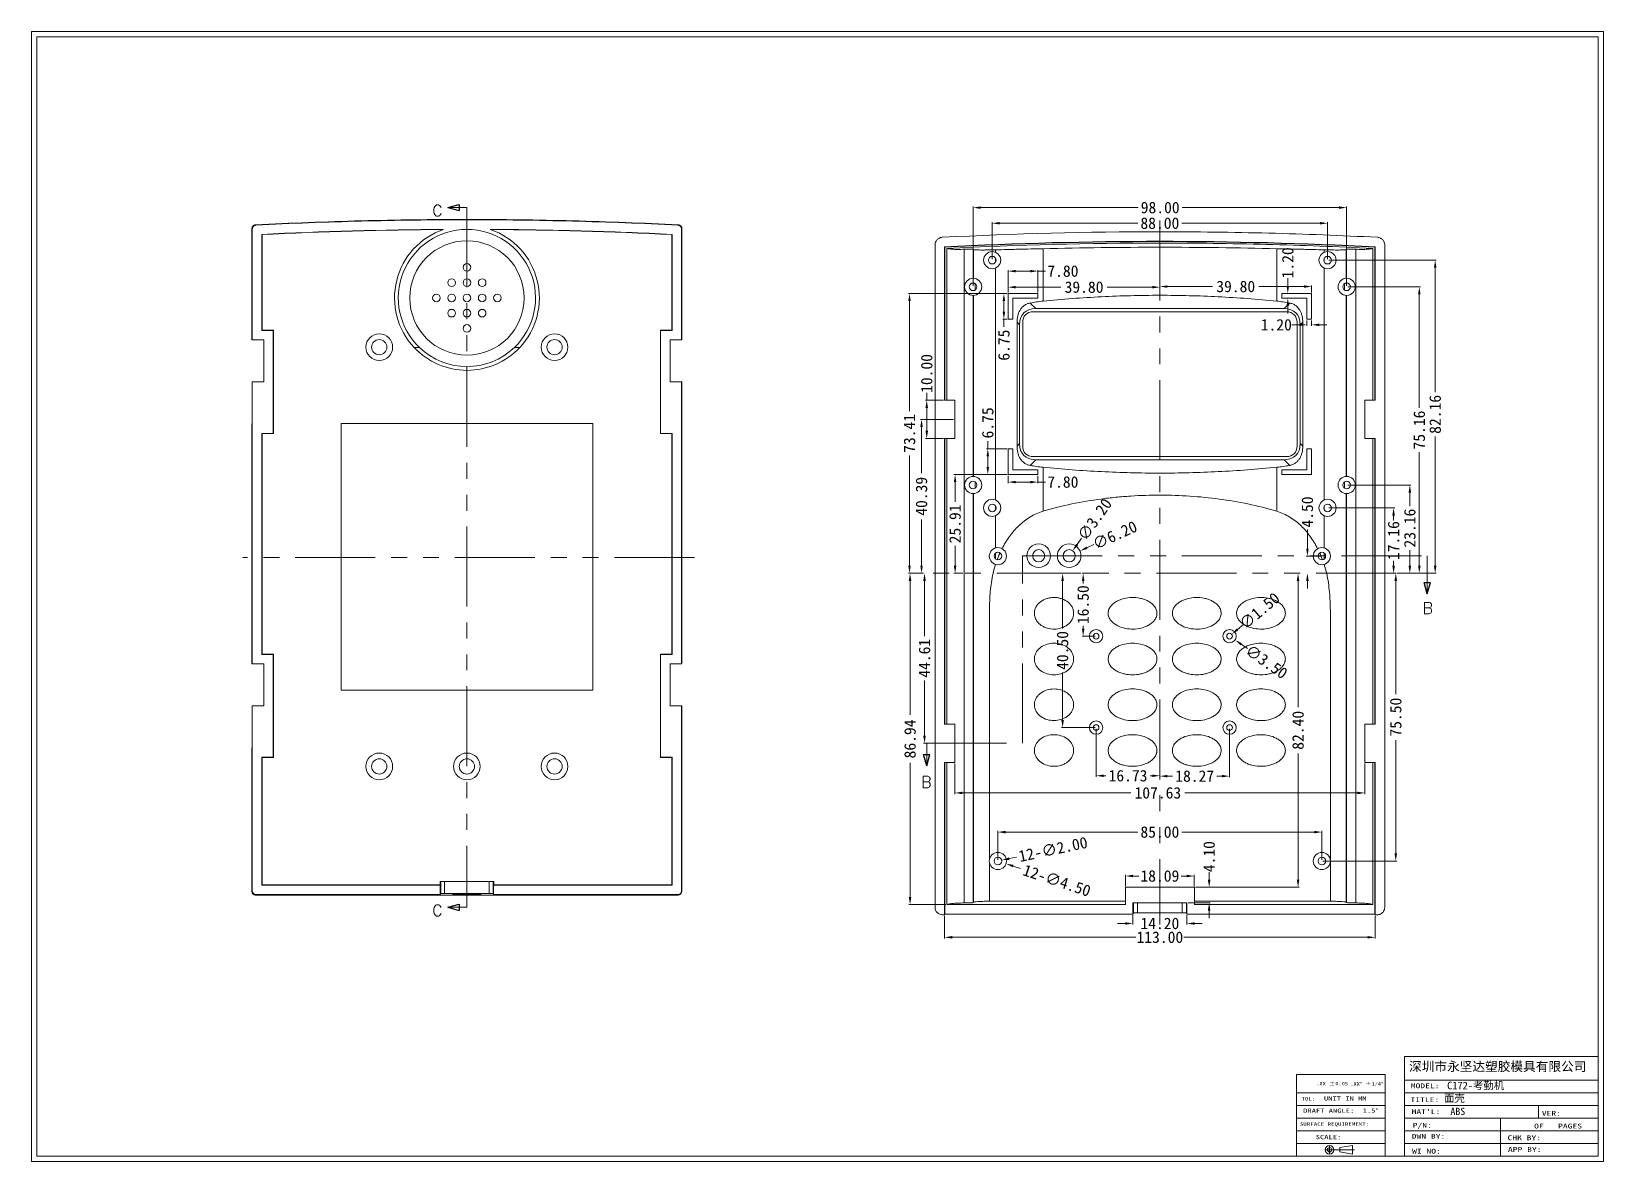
# Model space of a CAD drawing. Extents: x 203 to 616, y 352 to 648.
import ezdxf
from ezdxf.enums import TextEntityAlignment as Align

# ---------------------------------------------------------------- set-up
doc = ezdxf.new("R2010")
doc.units = 0
doc.header["$MEASUREMENT"] = 0
doc.linetypes.add('PHANTOM', pattern=[2.5, 1.25, -0.25, 0.25, -0.25, 0.25, -0.25])
doc.layers.add('4', color=7, linetype='Continuous')
doc.layers.add('5', color=7, linetype='Continuous')
doc.styles.add('blockfont', font='simplex.shx', dxfattribs={"bigfont": 'bigfont'})
doc.dimstyles.get("Standard").update_dxf_attribs({"dimtxt": 0.18, "dimasz": 0.18, "dimexe": 0.18, "dimexo": 0.0625, "dimgap": 0.09, "dimtad": 0, "dimtih": 1, "dimtoh": 1, "dimdec": 4, "dimzin": 0, "dimdsep": 46, "dimtxsty": 'Standard', "dimcen": 0.09, "dimadec": 0, "dimazin": 0, "dimtfac": 1, "dimtdec": 4, "dimtofl": 0, "dimtmove": 0, "dimatfit": 3, "dimfxl": 0, "dimtolj": 1, "dimtzin": 0, "dimarcsym": 0})

msp = doc.modelspace()

# ---------------------------------------------------------------- texts
at = {"color": 1, "linetype": 'PHANTOM', "lineweight": 9, "ltscale": 16.753934, "char_height": 3, "attachment_point": 7, "line_spacing_factor": 0.903614, "style": 'blockfont'}
for insert in [(568.385, 495.395), (436.836, 449.771)]:
    msp.add_mtext('\\W01.000;B', dxfattribs=dict(at, insert=insert))
at = {"color": 3, "lineweight": 9, "attachment_point": 1}
for s, insert, char_height, width in [('{\\f宋体|b0|i0|c134|p54;深圳市永坚达塑胶模具有限公司}', (564.807, 377.84), 2.43703, 977.17876), ('C172-{\\f宋体|b0|i0|c134|p54;考勤机}', (574.803, 372.622), 1.99393, 799.5099), ('{\\f宋体|b0|i0|c134|p54;面壳}', (574.01, 369.308), 1.99393, 799.5099), ('{\\f仿宋_GB2312|b0|i0|c134|p49;ABS}', (575.66, 365.785), 1.90451, 19.40023)]:
    msp.add_mtext(s, dxfattribs=dict(at, insert=insert, char_height=char_height, width=width))
at = {"layer": '5', "color": 1, "linetype": 'PHANTOM', "lineweight": 9, "ltscale": 16.753934, "char_height": 3, "attachment_point": 7, "line_spacing_factor": 0.903614, "style": 'blockfont'}
for insert in [(308.508, 599.713), (308.508, 416.067)]:
    msp.add_mtext('\\W01.000;C', dxfattribs=dict(at, insert=insert))

# ---------------------------------------------------------------- blocks, each defined once
blk = doc.blocks.new('ASSORTED_DRAFT3')
at = {"color": 13}
for p, q in [((697.85, 597.53, 697.85), (697.04, 600.53)), ((697.04, 600.53), (698.65, 600.53)), ((697.85, 597.53, 697.85), (698.65, 600.53))]:
    blk.add_line(p, q, dxfattribs=at)
blk = doc.blocks.new('ASSORTED_DRAFT4')
at = {"color": 13}
for p, q in [((548.01, 548.32, 548.01), (547.21, 551.32)), ((547.21, 551.32), (548.81, 551.32)), ((548.01, 548.32, 548.01), (548.81, 551.32))]:
    blk.add_line(p, q, dxfattribs=at)
blk = doc.blocks.new('ASSORTED_DRAFT5')
at = {"color": 13}
for p, q in [((338.34, 99.75, 338.34), (341.34, 100.56)), ((338.34, 99.75, 338.34), (341.34, 98.95)), ((341.34, 100.56), (341.34, 98.95))]:
    blk.add_line(p, q, dxfattribs=at)
blk = doc.blocks.new('ASSORTED_DRAFT6')
at = {"color": 13}
for p, q in [((338.34, 302.3, 338.34), (341.34, 303.1)), ((338.34, 302.3, 338.34), (341.34, 301.5)), ((341.34, 303.1), (341.34, 301.5))]:
    blk.add_line(p, q, dxfattribs=at)
blk = doc.blocks.new('*D43')
at = {"color": 4, "linetype": 'Continuous', "lineweight": 9}
for p, q in [((445.62, 456.12), (445.62, 448.1)), ((553.24, 456.12), (553.24, 448.1)), ((447.62, 448.4), (491.85, 448.4)), ((551.24, 448.4), (505.95, 448.4))]:
    blk.add_line(p, q, dxfattribs=at)
for points in [[(447.62, 448.73), (447.62, 448.06), (445.62, 448.4)], [(551.24, 448.73), (551.24, 448.06), (553.24, 448.4)]]:
    blk.add_solid(points, dxfattribs=at)
at = {"layer": 'Defpoints', "color": 0, "linetype": 'Continuous', "lineweight": 9}
for p in [(445.62, 456.42), (553.24, 456.42), (553.24, 448.4)]:
    blk.add_point(p, dxfattribs=at)
at = {"color": 3, "linetype": 'Continuous', "lineweight": 9, "insert": (498.9, 448.4), "char_height": 3, "attachment_point": 5}
blk.add_mtext('\\A1;107.63', dxfattribs=at)
blk = doc.blocks.new('*D44')
at = {"color": 4, "linetype": 'Continuous', "lineweight": 9}
for p, q in [((456.93, 430.83), (456.93, 438.42)), ((458.93, 438.12), (493.63, 438.12)), ((539.93, 438.12), (505.23, 438.12)), ((541.93, 430.83), (541.93, 438.42))]:
    blk.add_line(p, q, dxfattribs=at)
for points in [[(458.93, 438.45), (458.93, 437.79), (456.93, 438.12)], [(539.93, 438.45), (539.93, 437.79), (541.93, 438.12)]]:
    blk.add_solid(points, dxfattribs=at)
at = {"layer": 'Defpoints', "color": 0, "linetype": 'Continuous', "lineweight": 9}
for p in [(456.93, 438.12), (456.93, 430.53), (541.93, 430.53)]:
    blk.add_point(p, dxfattribs=at)
at = {"color": 3, "linetype": 'Continuous', "lineweight": 9, "insert": (499.43, 438.12), "char_height": 3, "attachment_point": 5}
blk.add_mtext('\\A1;85.00', dxfattribs=at)
blk = doc.blocks.new('*D45')
at = {"color": 4, "linetype": 'Continuous', "lineweight": 9}
for p, q in [((490.39, 423.93), (490.39, 426.89)), ((492.39, 426.59), (493.88, 426.59)), ((506.47, 426.59), (504.98, 426.59)), ((508.47, 423.93), (508.47, 426.89))]:
    blk.add_line(p, q, dxfattribs=at)
for points in [[(492.39, 426.92), (492.39, 426.26), (490.39, 426.59)], [(506.47, 426.92), (506.47, 426.26), (508.47, 426.59)]]:
    blk.add_solid(points, dxfattribs=at)
at = {"layer": 'Defpoints', "color": 0, "linetype": 'Continuous', "lineweight": 9}
for p in [(508.47, 426.59), (490.39, 423.63), (508.47, 423.63)]:
    blk.add_point(p, dxfattribs=at)
at = {"color": 3, "linetype": 'Continuous', "lineweight": 9, "insert": (499.43, 426.59), "char_height": 3, "attachment_point": 5}
blk.add_mtext('\\A1;18.09', dxfattribs=at)
blk = doc.blocks.new('*D46')
at = {"color": 4, "linetype": 'Continuous', "lineweight": 9}
for p, q in [((535.69, 506.03), (535.99, 506.03)), ((535.69, 504.03), (535.69, 470.88)), ((535.69, 425.63), (535.69, 458.78)), ((508.77, 423.63), (535.99, 423.63))]:
    blk.add_line(p, q, dxfattribs=at)
for points in [[(535.36, 504.03), (536.02, 504.03), (535.69, 506.03)], [(535.36, 425.63), (536.02, 425.63), (535.69, 423.63)]]:
    blk.add_solid(points, dxfattribs=at)
at = {"layer": 'Defpoints', "color": 0, "linetype": 'Continuous', "lineweight": 9}
for p in [(535.39, 506.03), (535.69, 506.03), (508.47, 423.63)]:
    blk.add_point(p, dxfattribs=at)
at = {"color": 3, "linetype": 'Continuous', "lineweight": 9, "insert": (535.69, 464.83), "char_height": 3, "attachment_point": 5, "rotation": 90}
blk.add_mtext('\\A1;82.40', dxfattribs=at)
blk = doc.blocks.new('*D47')
at = {"color": 4, "linetype": 'Continuous', "lineweight": 9}
for p, q in [((437.68, 504.03), (437.68, 489.53)), ((437.68, 463.42), (437.68, 477.93)), ((445.32, 461.42), (437.38, 461.42))]:
    blk.add_line(p, q, dxfattribs=at)
for points in [[(437.34, 504.03), (438.01, 504.03), (437.68, 506.03)], [(437.34, 463.42), (438.01, 463.42), (437.68, 461.42)]]:
    blk.add_solid(points, dxfattribs=at)
at = {"layer": 'Defpoints', "color": 0, "linetype": 'Continuous', "lineweight": 9}
for p in [(437.68, 506.03), (437.68, 506.03), (445.62, 461.42)]:
    blk.add_point(p, dxfattribs=at)
at = {"color": 3, "linetype": 'Continuous', "lineweight": 9, "insert": (437.68, 483.73), "char_height": 3, "attachment_point": 5, "rotation": 90}
blk.add_mtext('\\A1;44.61', dxfattribs=at)
blk = doc.blocks.new('*D48')
at = {"color": 4, "linetype": 'Continuous', "lineweight": 9}
for p, q in [((445.32, 546.42), (436.59, 546.42)), ((436.89, 544.42), (436.89, 532.28)), ((436.89, 508.03), (436.89, 520.18)), ((437.38, 506.03), (436.59, 506.03))]:
    blk.add_line(p, q, dxfattribs=at)
for points in [[(436.56, 544.42), (437.23, 544.42), (436.89, 546.42)], [(436.56, 508.03), (437.23, 508.03), (436.89, 506.03)]]:
    blk.add_solid(points, dxfattribs=at)
at = {"layer": 'Defpoints', "color": 0, "linetype": 'Continuous', "lineweight": 9}
for p in [(436.89, 546.42), (445.62, 546.42), (437.68, 506.03)]:
    blk.add_point(p, dxfattribs=at)
at = {"color": 3, "linetype": 'Continuous', "lineweight": 9, "insert": (436.89, 526.23), "char_height": 3, "attachment_point": 5, "rotation": 90}
blk.add_mtext('\\A1;40.39', dxfattribs=at)
blk = doc.blocks.new('*D49')
at = {"color": 4, "linetype": 'Continuous', "lineweight": 9}
for p, q in [((438.26, 551.42), (438.26, 553.42)), ((442.63, 551.42), (437.96, 551.42)), ((438.26, 543.42), (438.26, 549.42)), ((442.63, 541.42), (437.96, 541.42))]:
    blk.add_line(p, q, dxfattribs=at)
for points in [[(437.92, 549.42), (438.59, 549.42), (438.26, 551.42)], [(437.92, 543.42), (438.59, 543.42), (438.26, 541.42)]]:
    blk.add_solid(points, dxfattribs=at)
at = {"layer": 'Defpoints', "color": 0, "linetype": 'Continuous', "lineweight": 9}
for p in [(438.26, 551.42), (442.93, 551.42), (442.93, 541.42)]:
    blk.add_point(p, dxfattribs=at)
at = {"color": 3, "linetype": 'Continuous', "lineweight": 9, "insert": (438.26, 558.47), "char_height": 3, "attachment_point": 5, "rotation": 90}
blk.add_mtext('\\A1;10.00', dxfattribs=at)
blk = doc.blocks.new('*D81')
at = {"color": 4, "linetype": 'Continuous', "lineweight": 9}
for p, q in [((450.43, 581.49), (450.43, 602.28)), ((548.43, 581.49), (548.43, 602.28)), ((452.43, 601.98), (493.71, 601.98)), ((546.43, 601.98), (505.31, 601.98))]:
    blk.add_line(p, q, dxfattribs=at)
for points in [[(452.43, 602.31), (452.43, 601.65), (450.43, 601.98)], [(546.43, 602.31), (546.43, 601.65), (548.43, 601.98)]]:
    blk.add_solid(points, dxfattribs=at)
at = {"layer": 'Defpoints', "color": 0, "linetype": 'Continuous', "lineweight": 9}
for p in [(548.43, 601.98), (450.43, 581.19), (548.43, 581.19)]:
    blk.add_point(p, dxfattribs=at)
at = {"color": 3, "linetype": 'Continuous', "lineweight": 9, "insert": (499.51, 601.98), "char_height": 3, "attachment_point": 5}
blk.add_mtext('\\A1;98.00', dxfattribs=at)
blk = doc.blocks.new('*D83')
at = {"color": 4, "linetype": 'Continuous', "lineweight": 9}
blk.add_line((478.85, 515.21), (477.7, 513.58), dxfattribs=at)
blk.add_solid([(477.43, 513.77), (477.97, 513.39), (476.55, 511.94)], dxfattribs=at)
at = {"layer": 'Defpoints', "color": 0, "linetype": 'Continuous', "lineweight": 9}
for p in [(476.55, 511.94), (474.71, 509.32)]:
    blk.add_point(p, dxfattribs=at)
at = {"color": 3, "linetype": 'Continuous', "lineweight": 9, "insert": (482.33, 520.16), "char_height": 3, "attachment_point": 5, "rotation": 54.9076}
blk.add_mtext('\\A1;∅3.20', dxfattribs=at)
blk = doc.blocks.new('*D84')
at = {"color": 4, "linetype": 'Continuous', "lineweight": 9}
blk.add_line((461.82, 431.57), (459.87, 431.15), dxfattribs=at)
blk.add_solid([(459.8, 431.48), (459.93, 430.83), (457.91, 430.74)], dxfattribs=at)
at = {"layer": 'Defpoints', "color": 0, "linetype": 'Continuous', "lineweight": 9}
for p in [(455.95, 430.32), (457.91, 430.74)]:
    blk.add_point(p, dxfattribs=at)
at = {"color": 3, "linetype": 'Continuous', "lineweight": 9, "insert": (471.41, 433.6), "char_height": 3, "attachment_point": 5, "rotation": 11.9696}
blk.add_mtext('\\A1;12-∅2.00', dxfattribs=at)
blk = doc.blocks.new('*D85')
at = {"color": 4, "linetype": 'Continuous', "lineweight": 9}
blk.add_line((462.86, 428.56), (460.96, 429.19), dxfattribs=at)
blk.add_solid([(461.07, 429.51), (460.86, 428.88), (459.07, 429.82)], dxfattribs=at)
at = {"layer": 'Defpoints', "color": 0, "linetype": 'Continuous', "lineweight": 9}
for p in [(454.8, 431.24), (459.07, 429.82)]:
    blk.add_point(p, dxfattribs=at)
at = {"color": 3, "linetype": 'Continuous', "lineweight": 9, "insert": (472.4, 425.4), "char_height": 3, "attachment_point": 5, "rotation": 341.6443}
blk.add_mtext('\\A1;12-∅4.50', dxfattribs=at)
blk = doc.blocks.new('*T24')
at = {"linetype": 'ByBlock', "width": 1.285714}
blk.add_text('TITLE:', height=1.8, dxfattribs=at).set_placement((319.85, 25.09), (330.65, 25.09), align=Align.FIT)
blk = doc.blocks.new('*T25')
at = {"linetype": 'ByBlock', "width": 1.333333}
blk.add_text("MAT'L:", height=1.8, dxfattribs=at).set_placement((320.26, 20.61), (331.06, 20.61), align=Align.FIT)
blk = doc.blocks.new('*T21')
at = {"linetype": 'ByBlock', "width": 1.2}
blk.add_text('MODEL:', height=1.8, dxfattribs=at).set_placement((319.94, 30.3), (330.74, 30.3), align=Align.FIT)
blk = doc.blocks.new('*T12')
at = {"linetype": 'ByBlock', "width": 1.2}
blk.add_text('WI NO:', height=1.8, dxfattribs=at).set_placement((320.43, 5.76), (331.23, 5.76), align=Align.FIT)
blk = doc.blocks.new('*T22')
at = {"linetype": 'ByBlock', "width": 1.105263}
blk.add_text('DWN BY:', height=1.8, dxfattribs=at).set_placement((320.3, 11.35), (332.9, 11.35), align=Align.FIT)
blk = doc.blocks.new('*T23')
at = {"linetype": 'ByBlock', "width": 1.333333}
blk.add_text('P/N:', height=1.8, dxfattribs=at).set_placement((320.66, 15.46), (327.86, 15.46), align=Align.FIT)
blk = doc.blocks.new('*T18')
at = {"linetype": 'ByBlock', "width": 1.111111}
blk.add_text('UNIT IN MM', height=1.6, dxfattribs=at).set_placement((287.36, 25.63), (303.36, 25.63), align=Align.FIT)
blk = doc.blocks.new('*T16')
at = {"linetype": 'ByBlock', "width": 1.090909}
blk.add_text('DRAFT ANGLE:', height=1.6, dxfattribs=at).set_placement((279.54, 21.07), (298.74, 21.07), align=Align.FIT)
blk = doc.blocks.new('*T17')
at = {"linetype": 'ByBlock', "width": 1.071429}
blk.add_text('SURFACE REQUIREMENT:', height=1.3, dxfattribs=at).set_placement((278.32, 16.19), (304.32, 16.19), align=Align.FIT)
blk = doc.blocks.new('*T13')
at = {"linetype": 'ByBlock', "width": 1.1875}
blk.add_text('.XX%%d %%p1/4%%d', height=1.3, dxfattribs=at).set_placement((297.28, 31.29), (309.63, 31.29), align=Align.FIT)
blk = doc.blocks.new('*T19')
at = {"linetype": 'ByBlock', "width": 1.2}
blk.add_text('SCALE:', height=1.6, dxfattribs=at).set_placement((284.27, 11.14), (293.87, 11.14), align=Align.FIT)
blk = doc.blocks.new('*T14')
at = {"linetype": 'ByBlock', "width": 1.333333}
blk.add_text('TOL:', height=1.3, dxfattribs=at).set_placement((278.91, 31.43), (284.11, 31.43), align=Align.FIT)
blk = doc.blocks.new('*T15')
at = {"linetype": 'ByBlock', "width": 1.309524}
blk.add_text('.XX %%p0.05', height=1.3, dxfattribs=at).set_placement((284.48, 31.39), (296.39, 31.39), align=Align.FIT)
blk = doc.blocks.new('*T20')
at = {"linetype": 'ByBlock', "width": 1.571429}
blk.add_text('1.5%%d', height=1.6, dxfattribs=at).set_placement((301.97, 21.12), (307.84, 21.12), align=Align.FIT)
blk = doc.blocks.new('*T10')
at = {"linetype": 'ByBlock', "width": 1.166667}
blk.add_text('APP BY:', height=1.8, dxfattribs=at).set_placement((356.43, 6.4), (369.03, 6.4), align=Align.FIT)
blk = doc.blocks.new('*T11')
at = {"linetype": 'ByBlock', "width": 1.166667}
blk.add_text('CHK BY:', height=1.8, dxfattribs=at).set_placement((356.26, 10.79), (368.86, 10.79), align=Align.FIT)
blk = doc.blocks.new('*T26')
at = {"linetype": 'ByBlock', "width": 1.2}
blk.add_text('VER:', height=1.8, dxfattribs=at).set_placement((369.15, 19.98), (376.35, 19.98), align=Align.FIT)
blk = doc.blocks.new('*T27')
at = {"linetype": 'ByBlock', "width": 1.034483}
blk.add_text('OF   PAGES', height=1.8, dxfattribs=at).set_placement((366.25, 15.18), (384.25, 15.18), align=Align.FIT)
blk = doc.blocks.new('*D86')
at = {"color": 4, "linetype": 'Continuous', "lineweight": 9}
for p, q in [((459.63, 579.74), (459.63, 585.61)), ((461.63, 585.31), (465.43, 585.31)), ((467.43, 579.74), (467.43, 585.61)), ((467.43, 585.31), (469.44, 585.31))]:
    blk.add_line(p, q, dxfattribs=at)
for points in [[(461.63, 585.65), (461.63, 584.98), (459.63, 585.31)], [(465.43, 585.65), (465.43, 584.98), (467.43, 585.31)]]:
    blk.add_solid(points, dxfattribs=at)
at = {"layer": 'Defpoints', "color": 0, "linetype": 'Continuous', "lineweight": 9}
for p in [(459.63, 585.31), (459.63, 579.44), (467.43, 579.44)]:
    blk.add_point(p, dxfattribs=at)
at = {"color": 3, "linetype": 'Continuous', "lineweight": 9, "insert": (473.99, 585.31), "char_height": 3, "attachment_point": 5}
blk.add_mtext('\\A1;7.80', dxfattribs=at)
blk = doc.blocks.new('*D87')
at = {"color": 4, "linetype": 'Continuous', "lineweight": 9}
for p, q in [((459.33, 579.44), (458.21, 579.44)), ((458.51, 577.44), (458.51, 574.69)), ((459.33, 572.69), (458.21, 572.69)), ((458.51, 572.69), (458.51, 570.69))]:
    blk.add_line(p, q, dxfattribs=at)
for points in [[(458.18, 577.44), (458.84, 577.44), (458.51, 579.44)], [(458.18, 574.69), (458.84, 574.69), (458.51, 572.69)]]:
    blk.add_solid(points, dxfattribs=at)
at = {"layer": 'Defpoints', "color": 0, "linetype": 'Continuous', "lineweight": 9}
for p in [(459.63, 579.44), (458.51, 572.69), (459.63, 572.69)]:
    blk.add_point(p, dxfattribs=at)
at = {"color": 3, "linetype": 'Continuous', "lineweight": 9, "insert": (458.51, 565.89), "char_height": 3, "attachment_point": 5, "rotation": 90}
blk.add_mtext('\\A1;6.75', dxfattribs=at)
blk = doc.blocks.new('*D152')
at = {"color": 4, "linetype": 'Continuous', "lineweight": 9}
for p, q in [((442.93, 416.12), (442.93, 410.21)), ((555.93, 416.12), (555.93, 410.21)), ((444.93, 410.51), (493.13, 410.51)), ((553.93, 410.51), (505.73, 410.51))]:
    blk.add_line(p, q, dxfattribs=at)
for points in [[(444.93, 410.85), (444.93, 410.18), (442.93, 410.51)], [(553.93, 410.85), (553.93, 410.18), (555.93, 410.51)]]:
    blk.add_solid(points, dxfattribs=at)
at = {"layer": 'Defpoints', "color": 0, "linetype": 'Continuous', "lineweight": 9}
for p in [(442.93, 416.42), (555.93, 416.42), (555.93, 410.51)]:
    blk.add_point(p, dxfattribs=at)
at = {"color": 3, "linetype": 'Continuous', "lineweight": 9, "insert": (499.43, 410.51), "char_height": 3, "attachment_point": 5}
blk.add_mtext('\\A1;113.00', dxfattribs=at)
blk = doc.blocks.new('*D153')
at = {"color": 4, "linetype": 'Continuous', "lineweight": 9}
for p, q in [((512.36, 425.63), (512.36, 427.63)), ((508.77, 423.63), (512.66, 423.63)), ((506.83, 419.53), (512.66, 419.53)), ((512.36, 417.53), (512.36, 415.53))]:
    blk.add_line(p, q, dxfattribs=at)
for points in [[(512.02, 425.63), (512.69, 425.63), (512.36, 423.63)], [(512.02, 417.53), (512.69, 417.53), (512.36, 419.53)]]:
    blk.add_solid(points, dxfattribs=at)
at = {"layer": 'Defpoints', "color": 0, "linetype": 'Continuous', "lineweight": 9}
for p in [(508.47, 423.63), (512.36, 423.63), (506.53, 419.53)]:
    blk.add_point(p, dxfattribs=at)
at = {"color": 3, "linetype": 'Continuous', "lineweight": 9, "insert": (512.36, 431.68), "char_height": 3, "attachment_point": 5, "rotation": 90}
blk.add_mtext('\\A1;4.10', dxfattribs=at)
blk = doc.blocks.new('*D154')
at = {"color": 4, "linetype": 'Continuous', "lineweight": 9}
for p, q in [((490.33, 414.14), (488.33, 414.14)), ((492.33, 416.29), (492.33, 413.84)), ((506.53, 416.29), (506.53, 413.84)), ((508.53, 414.14), (510.53, 414.14))]:
    blk.add_line(p, q, dxfattribs=at)
for points in [[(490.33, 414.47), (490.33, 413.81), (492.33, 414.14)], [(508.53, 414.47), (508.53, 413.81), (506.53, 414.14)]]:
    blk.add_solid(points, dxfattribs=at)
at = {"layer": 'Defpoints', "color": 0, "linetype": 'Continuous', "lineweight": 9}
for p in [(492.33, 416.59), (506.53, 416.59), (506.53, 414.14)]:
    blk.add_point(p, dxfattribs=at)
at = {"color": 3, "linetype": 'Continuous', "lineweight": 9, "insert": (499.43, 414.14), "char_height": 3, "attachment_point": 5}
blk.add_mtext('\\A1;14.20', dxfattribs=at)
blk = doc.blocks.new('*D155')
at = {"color": 4, "linetype": 'Continuous', "lineweight": 9}
for p, q in [((455.43, 588.49), (455.43, 598.18)), ((543.43, 588.49), (543.43, 598.18)), ((457.43, 597.88), (493.63, 597.88)), ((541.43, 597.88), (505.23, 597.88))]:
    blk.add_line(p, q, dxfattribs=at)
for points in [[(457.43, 598.22), (457.43, 597.55), (455.43, 597.88)], [(541.43, 598.22), (541.43, 597.55), (543.43, 597.88)]]:
    blk.add_solid(points, dxfattribs=at)
at = {"layer": 'Defpoints', "color": 0, "linetype": 'Continuous', "lineweight": 9}
for p in [(543.43, 597.88), (455.43, 588.19), (543.43, 588.19)]:
    blk.add_point(p, dxfattribs=at)
at = {"color": 3, "linetype": 'Continuous', "lineweight": 9, "insert": (499.43, 597.88), "char_height": 3, "attachment_point": 5}
blk.add_mtext('\\A1;88.00', dxfattribs=at)
blk = doc.blocks.new('*D156')
at = {"color": 4, "linetype": 'Continuous', "lineweight": 9}
for p, q in [((561.09, 506.03), (561.03, 506.03)), ((561.33, 504.03), (561.33, 474.33)), ((561.33, 432.53), (561.33, 462.23)), ((542.23, 430.53), (561.63, 430.53))]:
    blk.add_line(p, q, dxfattribs=at)
for points in [[(560.99, 504.03), (561.66, 504.03), (561.33, 506.03)], [(560.99, 432.53), (561.66, 432.53), (561.33, 430.53)]]:
    blk.add_solid(points, dxfattribs=at)
at = {"layer": 'Defpoints', "color": 0, "linetype": 'Continuous', "lineweight": 9}
for p in [(561.33, 506.03), (561.39, 506.03), (541.93, 430.53)]:
    blk.add_point(p, dxfattribs=at)
at = {"color": 3, "linetype": 'Continuous', "lineweight": 9, "insert": (561.33, 468.28), "char_height": 3, "attachment_point": 5, "rotation": 90}
blk.add_mtext('\\A1;75.50', dxfattribs=at)
blk = doc.blocks.new('*D157')
at = {"color": 4, "linetype": 'Continuous', "lineweight": 9}
for p, q in [((538.14, 512.53), (538.14, 517.56)), ((541.63, 510.53), (537.84, 510.53)), ((538.14, 504.03), (538.14, 502.03))]:
    blk.add_line(p, q, dxfattribs=at)
for points in [[(537.81, 512.53), (538.48, 512.53), (538.14, 510.53)], [(537.81, 504.03), (538.48, 504.03), (538.14, 506.03)]]:
    blk.add_solid(points, dxfattribs=at)
at = {"layer": 'Defpoints', "color": 0, "linetype": 'Continuous', "lineweight": 9}
for p in [(538.14, 510.53), (541.93, 510.53), (538.14, 506.03)]:
    blk.add_point(p, dxfattribs=at)
at = {"color": 3, "linetype": 'Continuous', "lineweight": 9, "insert": (538.14, 522.11), "char_height": 3, "attachment_point": 5, "rotation": 90}
blk.add_mtext('\\A1;4.50', dxfattribs=at)
blk = doc.blocks.new('*D158')
at = {"color": 4, "linetype": 'Continuous', "lineweight": 9}
for p, q in [((543.73, 523.19), (561.06, 523.19)), ((560.76, 521.19), (560.76, 519.91)), ((560.76, 508.03), (560.76, 509.31)), ((561.09, 506.03), (560.46, 506.03))]:
    blk.add_line(p, q, dxfattribs=at)
for points in [[(560.42, 521.19), (561.09, 521.19), (560.76, 523.19)], [(560.42, 508.03), (561.09, 508.03), (560.76, 506.03)]]:
    blk.add_solid(points, dxfattribs=at)
at = {"layer": 'Defpoints', "color": 0, "linetype": 'Continuous', "lineweight": 9}
for p in [(543.43, 523.19), (560.76, 523.19), (561.39, 506.03)]:
    blk.add_point(p, dxfattribs=at)
at = {"color": 3, "linetype": 'Continuous', "lineweight": 9, "insert": (560.76, 514.61), "char_height": 3, "attachment_point": 5, "rotation": 90}
blk.add_mtext('\\A1;17.16', dxfattribs=at)
blk = doc.blocks.new('*D159')
at = {"color": 4, "linetype": 'Continuous', "lineweight": 9}
for p, q in [((548.73, 529.19), (565.32, 529.19)), ((565.02, 527.19), (565.02, 523.68)), ((565.02, 508.03), (565.02, 512.08)), ((561.69, 506.03), (565.32, 506.03))]:
    blk.add_line(p, q, dxfattribs=at)
for points in [[(564.68, 527.19), (565.35, 527.19), (565.02, 529.19)], [(564.68, 508.03), (565.35, 508.03), (565.02, 506.03)]]:
    blk.add_solid(points, dxfattribs=at)
at = {"layer": 'Defpoints', "color": 0, "linetype": 'Continuous', "lineweight": 9}
for p in [(548.43, 529.19), (565.02, 529.19), (561.39, 506.03)]:
    blk.add_point(p, dxfattribs=at)
at = {"color": 3, "linetype": 'Continuous', "lineweight": 9, "insert": (565.02, 517.88), "char_height": 3, "attachment_point": 5, "rotation": 90}
blk.add_mtext('\\A1;23.16', dxfattribs=at)
blk = doc.blocks.new('*D160')
at = {"color": 4, "linetype": 'Continuous', "lineweight": 9}
for p, q in [((548.73, 581.19), (567.8, 581.19)), ((567.5, 579.19), (567.5, 549.41)), ((567.5, 508.03), (567.5, 537.81)), ((561.69, 506.03), (567.8, 506.03))]:
    blk.add_line(p, q, dxfattribs=at)
for points in [[(567.17, 579.19), (567.84, 579.19), (567.5, 581.19)], [(567.17, 508.03), (567.84, 508.03), (567.5, 506.03)]]:
    blk.add_solid(points, dxfattribs=at)
at = {"layer": 'Defpoints', "color": 0, "linetype": 'Continuous', "lineweight": 9}
for p in [(548.43, 581.19), (567.5, 581.19), (561.39, 506.03)]:
    blk.add_point(p, dxfattribs=at)
at = {"color": 3, "linetype": 'Continuous', "lineweight": 9, "insert": (567.5, 543.61), "char_height": 3, "attachment_point": 5, "rotation": 90}
blk.add_mtext('\\A1;75.16', dxfattribs=at)
blk = doc.blocks.new('*D161')
at = {"color": 4, "linetype": 'Continuous', "lineweight": 9}
for p, q in [((543.73, 588.19), (571.97, 588.19)), ((571.67, 586.19), (571.67, 553.53)), ((571.67, 508.03), (571.67, 541.93)), ((561.69, 506.03), (571.97, 506.03))]:
    blk.add_line(p, q, dxfattribs=at)
for points in [[(571.33, 586.19), (572, 586.19), (571.67, 588.19)], [(571.33, 508.03), (572, 508.03), (571.67, 506.03)]]:
    blk.add_solid(points, dxfattribs=at)
at = {"layer": 'Defpoints', "color": 0, "linetype": 'Continuous', "lineweight": 9}
for p in [(543.43, 588.19), (571.67, 588.19), (561.39, 506.03)]:
    blk.add_point(p, dxfattribs=at)
at = {"color": 3, "linetype": 'Continuous', "lineweight": 9, "insert": (571.67, 547.73), "char_height": 3, "attachment_point": 5, "rotation": 90}
blk.add_mtext('\\A1;82.16', dxfattribs=at)
blk = doc.blocks.new('*D162')
at = {"color": 4, "linetype": 'Continuous', "lineweight": 9}
blk.add_line((482.1, 513.55), (480.28, 512.73), dxfattribs=at)
blk.add_solid([(480.14, 513.03), (480.42, 512.42), (478.46, 511.91)], dxfattribs=at)
at = {"layer": 'Defpoints', "color": 0, "linetype": 'Continuous', "lineweight": 9}
for p in [(478.46, 511.91), (472.8, 509.36)]:
    blk.add_point(p, dxfattribs=at)
at = {"color": 3, "linetype": 'Continuous', "lineweight": 9, "insert": (487.62, 516.04), "char_height": 3, "attachment_point": 5, "rotation": 24.2775}
blk.add_mtext('\\A1;∅6.20', dxfattribs=at)
blk = doc.blocks.new('*D163')
at = {"color": 4, "linetype": 'Continuous', "lineweight": 9}
for p, q in [((482.41, 506.03), (479, 506.03)), ((479.3, 504.03), (479.3, 503.33)), ((479.3, 491.53), (479.3, 492.23)), ((482.41, 489.53), (479, 489.53))]:
    blk.add_line(p, q, dxfattribs=at)
for points in [[(478.97, 504.03), (479.64, 504.03), (479.3, 506.03)], [(478.97, 491.53), (479.64, 491.53), (479.3, 489.53)]]:
    blk.add_solid(points, dxfattribs=at)
at = {"layer": 'Defpoints', "color": 0, "linetype": 'Continuous', "lineweight": 9}
for p in [(479.3, 506.03), (482.71, 506.03), (482.71, 489.53)]:
    blk.add_point(p, dxfattribs=at)
at = {"color": 3, "linetype": 'Continuous', "lineweight": 9, "insert": (479.3, 497.78), "char_height": 3, "attachment_point": 5, "rotation": 90}
blk.add_mtext('\\A1;16.50', dxfattribs=at)
blk = doc.blocks.new('*D164')
at = {"color": 4, "linetype": 'Continuous', "lineweight": 9}
for p, q in [((478.7, 506.03), (473.61, 506.03)), ((473.91, 504.03), (473.91, 491.58)), ((473.91, 467.53), (473.91, 479.98)), ((482.41, 465.53), (473.61, 465.53))]:
    blk.add_line(p, q, dxfattribs=at)
for points in [[(473.57, 504.03), (474.24, 504.03), (473.91, 506.03)], [(473.57, 467.53), (474.24, 467.53), (473.91, 465.53)]]:
    blk.add_solid(points, dxfattribs=at)
at = {"layer": 'Defpoints', "color": 0, "linetype": 'Continuous', "lineweight": 9}
for p in [(479, 506.03), (473.91, 465.53), (482.71, 465.53)]:
    blk.add_point(p, dxfattribs=at)
at = {"color": 3, "linetype": 'Continuous', "lineweight": 9, "insert": (473.91, 485.78), "char_height": 3, "attachment_point": 5, "rotation": 90}
blk.add_mtext('\\A1;40.50', dxfattribs=at)
blk = doc.blocks.new('*D165')
at = {"color": 4, "linetype": 'Continuous', "lineweight": 9}
for p, q in [((482.71, 465.23), (482.71, 452.6)), ((499.43, 465.23), (499.43, 452.6)), ((484.71, 452.9), (485.27, 452.9)), ((497.43, 452.9), (496.87, 452.9))]:
    blk.add_line(p, q, dxfattribs=at)
for points in [[(484.71, 453.23), (484.71, 452.57), (482.71, 452.9)], [(497.43, 453.23), (497.43, 452.57), (499.43, 452.9)]]:
    blk.add_solid(points, dxfattribs=at)
at = {"layer": 'Defpoints', "color": 0, "linetype": 'Continuous', "lineweight": 9}
for p in [(482.71, 465.53), (499.43, 465.53), (499.43, 452.9)]:
    blk.add_point(p, dxfattribs=at)
at = {"color": 3, "linetype": 'Continuous', "lineweight": 9, "insert": (491.07, 452.9), "char_height": 3, "attachment_point": 5}
blk.add_mtext('\\A1;16.73', dxfattribs=at)
blk = doc.blocks.new('*D166')
at = {"color": 4, "linetype": 'Continuous', "lineweight": 9}
for p, q in [((517.71, 465.23), (517.71, 452.5)), ((499.43, 452.9), (499.43, 453.1)), ((501.43, 452.8), (502.77, 452.8)), ((515.71, 452.8), (514.37, 452.8))]:
    blk.add_line(p, q, dxfattribs=at)
for points in [[(501.43, 453.13), (501.43, 452.47), (499.43, 452.8)], [(515.71, 453.13), (515.71, 452.47), (517.71, 452.8)]]:
    blk.add_solid(points, dxfattribs=at)
at = {"layer": 'Defpoints', "color": 0, "linetype": 'Continuous', "lineweight": 9}
for p in [(517.71, 465.53), (499.43, 452.6), (517.71, 452.8)]:
    blk.add_point(p, dxfattribs=at)
at = {"color": 3, "linetype": 'Continuous', "lineweight": 9, "insert": (508.57, 452.8), "char_height": 3, "attachment_point": 5}
blk.add_mtext('\\A1;18.27', dxfattribs=at)
blk = doc.blocks.new('*D167')
at = {"color": 4, "linetype": 'Continuous', "lineweight": 9}
blk.add_line((521.34, 492.59), (519.81, 491.3), dxfattribs=at)
blk.add_solid([(519.59, 491.56), (520.02, 491.05), (518.28, 490.02)], dxfattribs=at)
at = {"layer": 'Defpoints', "color": 0, "linetype": 'Continuous', "lineweight": 9}
for p in [(517.13, 489.05), (518.28, 490.02)]:
    blk.add_point(p, dxfattribs=at)
at = {"color": 3, "linetype": 'Continuous', "lineweight": 9, "insert": (525.58, 496.17), "char_height": 3, "attachment_point": 5, "rotation": 40.1528}
blk.add_mtext('\\A1;∅1.50', dxfattribs=at)
blk = doc.blocks.new('*D168')
at = {"color": 4, "linetype": 'Continuous', "lineweight": 9}
blk.add_line((522.43, 486.25), (520.79, 487.39), dxfattribs=at)
blk.add_solid([(520.98, 487.67), (520.6, 487.12), (519.14, 488.53)], dxfattribs=at)
at = {"layer": 'Defpoints', "color": 0, "linetype": 'Continuous', "lineweight": 9}
for p in [(516.27, 490.53), (519.14, 488.53)]:
    blk.add_point(p, dxfattribs=at)
at = {"color": 3, "linetype": 'Continuous', "lineweight": 9, "insert": (527.4, 482.8), "char_height": 3, "attachment_point": 5, "rotation": 325.228}
blk.add_mtext('\\A1;∅3.50', dxfattribs=at)
blk = doc.blocks.new('*D169')
at = {"color": 4, "linetype": 'Continuous', "lineweight": 9}
for p, q in [((536.03, 571.22), (534.03, 571.22)), ((538.03, 572.39), (538.03, 570.92)), ((539.23, 572.39), (539.23, 570.92)), ((541.23, 571.22), (543.23, 571.22))]:
    blk.add_line(p, q, dxfattribs=at)
for points in [[(536.03, 571.55), (536.03, 570.89), (538.03, 571.22)], [(541.23, 571.55), (541.23, 570.89), (539.23, 571.22)]]:
    blk.add_solid(points, dxfattribs=at)
at = {"layer": 'Defpoints', "color": 0, "linetype": 'Continuous', "lineweight": 9}
for p in [(538.03, 572.69), (538.03, 571.22), (539.23, 572.69)]:
    blk.add_point(p, dxfattribs=at)
at = {"color": 3, "linetype": 'Continuous', "lineweight": 9, "insert": (529.98, 571.22), "char_height": 3, "attachment_point": 5}
blk.add_mtext('\\A1;1.20', dxfattribs=at)
blk = doc.blocks.new('*D170')
at = {"color": 4, "linetype": 'Continuous', "lineweight": 9}
for p, q in [((459.33, 579.44), (433.44, 579.44)), ((433.74, 577.44), (433.74, 548.54)), ((433.74, 508.03), (433.74, 536.94)), ((437.38, 506.03), (433.44, 506.03))]:
    blk.add_line(p, q, dxfattribs=at)
for points in [[(433.41, 577.44), (434.07, 577.44), (433.74, 579.44)], [(433.41, 508.03), (434.07, 508.03), (433.74, 506.03)]]:
    blk.add_solid(points, dxfattribs=at)
at = {"layer": 'Defpoints', "color": 0, "linetype": 'Continuous', "lineweight": 9}
for p in [(433.74, 579.44), (459.63, 579.44), (437.68, 506.03)]:
    blk.add_point(p, dxfattribs=at)
at = {"color": 3, "linetype": 'Continuous', "lineweight": 9, "insert": (433.74, 542.74), "char_height": 3, "attachment_point": 5, "rotation": 90}
blk.add_mtext('\\A1;73.41', dxfattribs=at)
blk = doc.blocks.new('*D171')
at = {"color": 4, "linetype": 'Continuous', "lineweight": 9}
for p, q in [((459.63, 579.74), (459.63, 581.4)), ((461.63, 581.1), (473.48, 581.1)), ((497.43, 581.1), (485.58, 581.1)), ((499.43, 579.74), (499.43, 581.4))]:
    blk.add_line(p, q, dxfattribs=at)
for points in [[(461.63, 581.43), (461.63, 580.76), (459.63, 581.1)], [(497.43, 581.43), (497.43, 580.76), (499.43, 581.1)]]:
    blk.add_solid(points, dxfattribs=at)
at = {"layer": 'Defpoints', "color": 0, "linetype": 'Continuous', "lineweight": 9}
for p in [(459.63, 579.44), (499.43, 581.1), (499.43, 579.44)]:
    blk.add_point(p, dxfattribs=at)
at = {"color": 3, "linetype": 'Continuous', "lineweight": 9, "insert": (479.53, 581.1), "char_height": 3, "attachment_point": 5}
blk.add_mtext('\\A1;39.80', dxfattribs=at)
blk = doc.blocks.new('*D172')
at = {"color": 4, "linetype": 'Continuous', "lineweight": 9}
for p, q in [((499.43, 581.1), (499.43, 580.97)), ((501.43, 581.27), (513.28, 581.27)), ((537.23, 581.27), (525.38, 581.27)), ((539.23, 579.74), (539.23, 581.57))]:
    blk.add_line(p, q, dxfattribs=at)
for points in [[(501.43, 581.6), (501.43, 580.93), (499.43, 581.27)], [(537.23, 581.6), (537.23, 580.93), (539.23, 581.27)]]:
    blk.add_solid(points, dxfattribs=at)
at = {"layer": 'Defpoints', "color": 0, "linetype": 'Continuous', "lineweight": 9}
for p in [(499.43, 581.4), (539.23, 581.27), (539.23, 579.44)]:
    blk.add_point(p, dxfattribs=at)
at = {"color": 3, "linetype": 'Continuous', "lineweight": 9, "insert": (519.33, 581.27), "char_height": 3, "attachment_point": 5}
blk.add_mtext('\\A1;39.80', dxfattribs=at)
blk = doc.blocks.new('*D173')
at = {"color": 4, "linetype": 'Continuous', "lineweight": 9}
for p, q in [((533, 581.44), (533, 583.44)), ((531.73, 579.44), (533.3, 579.44)), ((531.73, 578.24), (533.3, 578.24)), ((533, 576.24), (533, 574.24))]:
    blk.add_line(p, q, dxfattribs=at)
for points in [[(532.67, 581.44), (533.33, 581.44), (533, 579.44)], [(532.67, 576.24), (533.33, 576.24), (533, 578.24)]]:
    blk.add_solid(points, dxfattribs=at)
at = {"layer": 'Defpoints', "color": 0, "linetype": 'Continuous', "lineweight": 9}
for p in [(531.43, 579.44), (531.43, 578.24), (533, 579.44)]:
    blk.add_point(p, dxfattribs=at)
at = {"color": 3, "linetype": 'Continuous', "lineweight": 9, "insert": (533, 587.49), "char_height": 3, "attachment_point": 5, "rotation": 90}
blk.add_mtext('\\A1;1.20', dxfattribs=at)
blk = doc.blocks.new('*D174')
at = {"color": 4, "linetype": 'Continuous', "lineweight": 9}
for p, q in [((459.33, 531.94), (445.4, 531.94)), ((445.7, 529.94), (445.7, 524.79)), ((445.7, 508.03), (445.7, 513.19)), ((447.74, 506.03), (445.4, 506.03))]:
    blk.add_line(p, q, dxfattribs=at)
for points in [[(445.37, 529.94), (446.03, 529.94), (445.7, 531.94)], [(445.37, 508.03), (446.03, 508.03), (445.7, 506.03)]]:
    blk.add_solid(points, dxfattribs=at)
at = {"layer": 'Defpoints', "color": 0, "linetype": 'Continuous', "lineweight": 9}
for p in [(459.63, 531.94), (445.7, 506.03), (448.04, 506.03)]:
    blk.add_point(p, dxfattribs=at)
at = {"color": 3, "linetype": 'Continuous', "lineweight": 9, "insert": (445.7, 518.99), "char_height": 3, "attachment_point": 5, "rotation": 90}
blk.add_mtext('\\A1;25.91', dxfattribs=at)
blk = doc.blocks.new('*D175')
at = {"color": 4, "linetype": 'Continuous', "lineweight": 9}
for p, q in [((454.28, 538.69), (454.28, 540.69)), ((459.33, 538.69), (453.98, 538.69)), ((454.28, 533.94), (454.28, 536.69)), ((459.33, 531.94), (453.98, 531.94))]:
    blk.add_line(p, q, dxfattribs=at)
for points in [[(453.94, 536.69), (454.61, 536.69), (454.28, 538.69)], [(453.94, 533.94), (454.61, 533.94), (454.28, 531.94)]]:
    blk.add_solid(points, dxfattribs=at)
at = {"layer": 'Defpoints', "color": 0, "linetype": 'Continuous', "lineweight": 9}
for p in [(454.28, 538.69), (459.63, 538.69), (459.63, 531.94)]:
    blk.add_point(p, dxfattribs=at)
at = {"color": 3, "linetype": 'Continuous', "lineweight": 9, "insert": (454.28, 545.49), "char_height": 3, "attachment_point": 5, "rotation": 90}
blk.add_mtext('\\A1;6.75', dxfattribs=at)
blk = doc.blocks.new('*D176')
at = {"color": 4, "linetype": 'Continuous', "lineweight": 9}
for p, q in [((459.63, 531.64), (459.63, 529.66)), ((461.63, 529.96), (465.43, 529.96)), ((467.43, 531.64), (467.43, 529.66)), ((467.43, 529.96), (469.43, 529.96))]:
    blk.add_line(p, q, dxfattribs=at)
for points in [[(461.63, 530.29), (461.63, 529.63), (459.63, 529.96)], [(465.43, 530.29), (465.43, 529.63), (467.43, 529.96)]]:
    blk.add_solid(points, dxfattribs=at)
at = {"layer": 'Defpoints', "color": 0, "linetype": 'Continuous', "lineweight": 9}
for p in [(459.63, 531.94), (467.43, 531.94), (467.43, 529.96)]:
    blk.add_point(p, dxfattribs=at)
at = {"color": 3, "linetype": 'Continuous', "lineweight": 9, "insert": (473.98, 529.96), "char_height": 3, "attachment_point": 5}
blk.add_mtext('\\A1;7.80', dxfattribs=at)
blk = doc.blocks.new('*D177')
at = {"color": 4, "linetype": 'Continuous', "lineweight": 9}
for p, q in [((437.38, 506.03), (433.58, 506.03)), ((433.88, 504.03), (433.88, 468.86)), ((433.88, 421.09), (433.88, 456.26)), ((443.23, 419.09), (433.58, 419.09))]:
    blk.add_line(p, q, dxfattribs=at)
for points in [[(433.55, 504.03), (434.22, 504.03), (433.88, 506.03)], [(433.55, 421.09), (434.22, 421.09), (433.88, 419.09)]]:
    blk.add_solid(points, dxfattribs=at)
at = {"layer": 'Defpoints', "color": 0, "linetype": 'Continuous', "lineweight": 9}
for p in [(437.68, 506.03), (433.88, 419.09), (443.53, 419.09)]:
    blk.add_point(p, dxfattribs=at)
at = {"color": 3, "linetype": 'Continuous', "lineweight": 9, "insert": (433.88, 462.56), "char_height": 3, "attachment_point": 5, "rotation": 90}
blk.add_mtext('\\A1;86.94', dxfattribs=at)

# ---------------------------------------------------------------- dimensions: what is measured, and where the dimension line sits
at = {"linetype": 'Continuous', "lineweight": 9}
for base, p1, p2, picture, middle in [((548.431, 601.981), (450.431, 581.193), (548.431, 581.193), '*D81', (499.506, 601.981)), ((459.631, 585.313), (467.431, 579.443), (459.631, 579.443), '*D86', (473.987, 585.313)), ((538.031, 571.221), (539.231, 572.693), (538.031, 572.693), '*D169', (529.981, 571.221)), ((553.2434, 448.3977), (445.618, 456.4207), (553.2434, 456.4207), '*D43', (498.9041, 448.3977))]:
    dim = msp.add_linear_dim(base=base, p1=p1, p2=p2, dimstyle='Standard', override={"dimtxt": 3, "dimasz": 2, "dimexe": 0.3, "dimexo": 0.3, "dimgap": 0.3, "dimtih": 0, "dimtoh": 0, "dimdec": 2, "dimdsep": 0, "dimcen": 0, "dimclrd": 4, "dimclre": 4, "dimclrt": 3, "dimtdec": 2, "dimlwd": 9, "dimlwe": 9}, dxfattribs=at)
    dim.commit()
    dim.dimension.update_dxf_attribs({"geometry": picture, "text_midpoint": middle, "dimtype": 160})
for base, p1, p2, picture, middle in [((543.431, 597.883), (455.431, 588.193), (543.431, 588.193), '*D155', (499.431, 597.883)), ((499.431, 581.097), (459.631, 579.443), (499.431, 579.443), '*D171', (479.531, 581.097)), ((539.231, 581.268), (499.431, 581.397), (539.231, 579.443), '*D172', (519.331, 581.268)), ((467.431, 529.962), (459.631, 531.943), (467.431, 531.943), '*D176', (473.981, 529.962)), ((499.43073348, 452.898406658), (482.70573348, 465.531702833), (499.43073348, 465.531702833), '*D165', (491.06823348, 452.898406658)), ((517.70573348, 452.80129495), (499.43073348, 452.598406658), (517.70573348, 465.531702833), '*D166', (508.56823348, 452.80129495)), ((456.931, 438.121), (541.931, 430.532), (456.931, 430.532), '*D44', (499.431, 438.121)), ((508.474, 426.591), (490.387, 423.632), (508.474, 423.632), '*D45', (499.431, 426.591)), ((555.931, 410.514), (442.931, 416.421), (555.931, 416.421), '*D152', (499.431, 410.514)), ((506.531, 414.139), (492.331, 416.588), (506.531, 416.588), '*D154', (499.431, 414.139))]:
    dim = msp.add_linear_dim(base=base, p1=p1, p2=p2, dimstyle='Standard', override={"dimtxt": 3, "dimasz": 2, "dimexe": 0.3, "dimexo": 0.3, "dimgap": 0.3, "dimtih": 0, "dimtoh": 0, "dimdec": 2, "dimdsep": 0, "dimcen": 0, "dimclrd": 4, "dimclre": 4, "dimclrt": 3, "dimtdec": 2, "dimlwd": 9, "dimlwe": 9}, dxfattribs=at)
    dim.commit()
    dim.dimension.update_dxf_attribs({"geometry": picture, "text_midpoint": middle})
for base, p1, p2, picture, middle in [((532.998, 579.443), (531.431, 578.243), (531.431, 579.443), '*D173', (532.998, 587.493)), ((433.74, 579.443), (437.676, 506.033), (459.631, 579.443), '*D170', (433.74, 542.738)), ((458.51, 572.693), (459.631, 579.443), (459.631, 572.693), '*D87', (458.51, 565.893)), ((454.277, 538.693), (459.631, 531.943), (459.631, 538.693), '*D175', (454.277, 545.493)), ((436.892, 546.421), (437.676, 506.033), (445.618, 546.421), '*D48', (436.892, 526.227)), ((445.699, 506.033), (459.631, 531.943), (448.036, 506.033), '*D174', (445.699, 518.988)), ((433.883, 419.089), (437.676, 506.033), (443.526, 419.089), '*D177', (433.883, 462.561)), ((437.676, 506.033), (445.618, 461.421), (437.676, 506.033), '*D47', (437.676, 483.727)), ((479.302, 506.033), (482.706, 489.532), (482.706, 506.033), '*D163', (479.302, 497.782)), ((535.689, 506.033), (508.474, 423.632), (535.389, 506.033), '*D46', (535.689, 464.832)), ((561.326, 506.033), (541.931, 430.532), (561.389, 506.033), '*D156', (561.326, 468.282)), ((512.356, 423.632), (506.531, 419.532), (508.474, 423.632), '*D153', (512.356, 431.682))]:
    dim = msp.add_linear_dim(base=base, p1=p1, p2=p2, angle=90, dimstyle='Standard', override={"dimtxt": 3, "dimasz": 2, "dimexe": 0.3, "dimexo": 0.3, "dimgap": 0.3, "dimtih": 0, "dimtoh": 0, "dimdec": 2, "dimdsep": 0, "dimcen": 0, "dimclrd": 4, "dimclre": 4, "dimclrt": 3, "dimtdec": 2, "dimlwd": 9, "dimlwe": 9}, dxfattribs=at)
    dim.commit()
    dim.dimension.update_dxf_attribs({"geometry": picture, "text_midpoint": middle})
for base, p1, p2, picture, middle in [((571.666, 588.193), (561.389, 506.033), (543.431, 588.193), '*D161', (571.666, 547.735)), ((567.504, 581.193), (561.389, 506.033), (548.431, 581.193), '*D160', (567.504, 543.613)), ((438.258, 551.421), (442.931, 541.421), (442.931, 551.421), '*D49', (438.258, 558.471)), ((565.017, 529.193), (561.389, 506.033), (548.431, 529.193), '*D159', (565.017, 517.881)), ((538.144, 510.532), (538.144, 506.033), (541.931, 510.532), '*D157', (538.144, 522.111)), ((560.755, 523.193), (561.389, 506.033), (543.431, 523.193), '*D158', (560.755, 514.613)), ((473.907, 465.532), (479.002, 506.033), (482.706, 465.532), '*D164', (473.907, 485.782))]:
    dim = msp.add_linear_dim(base=base, p1=p1, p2=p2, angle=90, dimstyle='Standard', override={"dimtxt": 3, "dimasz": 2, "dimexe": 0.3, "dimexo": 0.3, "dimgap": 0.3, "dimtih": 0, "dimtoh": 0, "dimdec": 2, "dimdsep": 0, "dimcen": 0, "dimclrd": 4, "dimclre": 4, "dimclrt": 3, "dimtdec": 2, "dimlwd": 9, "dimlwe": 9}, dxfattribs=at)
    dim.commit()
    dim.dimension.update_dxf_attribs({"geometry": picture, "text_midpoint": middle, "dimtype": 160})
for p1, p2, picture, middle in [((474.711, 509.323), (476.551, 511.941), '*D83', (482.328, 520.164)), ((472.805, 509.357), (478.457, 511.906), '*D162', (487.618, 516.038)), ((517.132, 489.048), (518.279, 490.015), '*D167', (525.578, 496.173)), ((516.268, 490.53), (519.143, 488.534), '*D168', (527.399, 482.802))]:
    dim = msp.add_diameter_dim_2p(p1=p1, p2=p2, dimstyle='Standard', override={"dimtxt": 3, "dimasz": 2, "dimexe": 0.3, "dimexo": 0.3, "dimgap": 0.3, "dimtih": 0, "dimtoh": 0, "dimdec": 2, "dimdsep": 0, "dimcen": 0, "dimclrd": 4, "dimclre": 4, "dimclrt": 3, "dimtdec": 2, "dimlwd": 9, "dimlwe": 9}, dxfattribs=at)
    dim.commit()
    dim.dimension.update_dxf_attribs({"geometry": picture, "text_midpoint": middle})
for p1, p2, picture, middle in [((455.952, 430.324), (457.909, 430.739), '*D84', (471.409, 433.601)), ((454.795, 431.24), (459.066, 429.823), '*D85', (472.401, 425.399))]:
    dim = msp.add_diameter_dim_2p(p1=p1, p2=p2, text='12-<>', dimstyle='Standard', override={"dimtxt": 3, "dimasz": 2, "dimexe": 0.3, "dimexo": 0.3, "dimgap": 0.3, "dimtih": 0, "dimtoh": 0, "dimdec": 2, "dimdsep": 0, "dimcen": 0, "dimclrd": 4, "dimclre": 4, "dimclrt": 3, "dimtdec": 2, "dimlwd": 9, "dimlwe": 9}, dxfattribs=at)
    dim.commit()
    dim.dimension.update_dxf_attribs({"geometry": picture, "text_midpoint": middle})

# ---------------------------------------------------------------- linework, layer by layer
at = {"lineweight": 9}
for p, q in [((615.848, 648.208), (203.338, 648.208)), ((203.338, 648.208), (203.338, 351.668)), ((615.848, 648.208), (615.848, 351.668)), ((614.428, 646.788), (204.758, 646.788)), ((204.758, 646.788), (204.758, 353.088)), ((614.428, 646.788), (614.428, 353.088)), ((563.621, 379.237), (614.428, 379.237)), ((563.621, 379.237), (563.621, 353.088)), ((535.301, 374.525), (535.301, 353.088)), ((535.301, 374.525), (558.552, 374.525)), ((558.552, 374.525), (558.552, 353.088)), ((563.621, 373.041), (614.428, 373.041)), ((558.552, 369.714), (535.301, 369.714)), ((563.621, 369.714), (614.428, 369.714)), ((535.301, 366.39), (558.552, 366.39)), ((535.301, 363.065), (558.552, 363.065)), ((563.621, 366.39), (614.428, 366.39)), ((563.621, 363.065), (614.428, 363.065)), ((588.8, 363.065), (588.8, 353.088)), ((598.762, 363.065), (598.762, 366.39)), ((535.301, 359.739), (558.552, 359.739)), ((563.621, 359.739), (614.428, 359.739)), ((535.301, 356.414), (558.552, 356.414)), ((546.645, 355.335), (549.994, 355.897)), ((546.645, 355.335), (546.645, 354.195)), ((549.994, 355.897), (549.994, 353.633)), ((563.621, 356.414), (614.428, 356.414)), ((615.848, 351.668), (203.338, 351.668)), ((614.428, 353.088), (204.758, 353.088)), ((546.645, 354.195), (549.994, 353.633))]:
    msp.add_line(p, q, dxfattribs=at)
at = {"color": 1, "linetype": 'PHANTOM', "lineweight": 9, "ltscale": 16.753934}
for p, q in [((499.431, 598.556), (499.431, 413.89)), ((463.343, 510.632), (569.596, 510.632)), ((463.343, 461.421), (463.343, 510.632)), ((569.596, 500.632), (569.596, 510.632)), ((561.389, 506.033), (437.676, 506.033)), ((438.24, 455.483), (438.24, 461.421)), ((438.24, 461.421), (463.343, 461.421))]:
    msp.add_line(p, q, dxfattribs=at)
at = {"color": 3, "lineweight": 9}
for p, q in [((542.834, 354.765), (550.458, 354.765)), ((543.966, 355.897), (543.966, 353.633))]:
    msp.add_line(p, q, dxfattribs=at)
at = {"lineweight": 9}
for radius in [1.132, 0.57]:
    msp.add_circle((543.966, 354.765), radius, dxfattribs=at)
at = {"linetype": 'Continuous', "lineweight": 9}
msp.add_arc((262.207, 422.545), 1, 179.98219, 269.99575, dxfattribs=at)
at = {"layer": '4', "color": 7, "linetype": 'Continuous', "lineweight": 9}
for p, q in [((440.431, 592.187), (440.431, 418.419)), ((442.931, 551.421), (442.931, 591.711)), ((443.02, 551.42), (443.02, 591.626)), ((443.526, 551.421), (443.526, 591.272)), ((448.036, 419.521), (448.036, 591.057)), ((450.439, 591.06), (450.439, 583.443)), ((450.523, 590.975), (450.523, 583.441)), ((456.297, 590.905), (456.297, 590.269)), ((468.77, 591.208), (468.77, 577.438)), ((530.092, 591.208), (530.092, 577.438)), ((542.564, 590.905), (542.564, 590.269)), ((548.339, 590.975), (548.339, 583.441)), ((548.422, 583.443), (548.422, 591.06)), ((550.826, 591.057), (550.826, 419.521)), ((555.335, 591.272), (555.335, 551.421)), ((555.842, 591.626), (555.842, 551.42)), ((555.931, 591.711), (555.931, 551.421)), ((558.431, 592.187), (558.431, 418.419)), ((456.297, 588.692), (456.297, 587.693)), ((456.297, 586.116), (456.297, 525.269)), ((542.564, 588.692), (542.564, 587.693)), ((542.564, 586.116), (542.564, 525.269)), ((450.978, 580.356), (450.978, 582.029)), ((547.883, 582.029), (547.883, 580.356)), ((450.439, 578.943), (450.439, 531.443)), ((450.523, 578.945), (450.523, 531.441)), ((459.631, 572.693), (459.631, 579.443)), ((459.631, 579.443), (467.431, 579.443)), ((460.831, 578.243), (460.831, 572.693)), ((467.431, 578.243), (460.831, 578.243)), ((467.431, 579.443), (467.431, 578.243)), ((531.431, 579.443), (531.431, 578.243)), ((539.231, 579.443), (531.431, 579.443)), ((531.431, 578.243), (538.031, 578.243)), ((538.031, 578.243), (538.031, 572.693)), ((539.231, 572.693), (539.231, 579.443)), ((548.339, 578.945), (548.339, 531.441)), ((548.422, 531.443), (548.422, 578.943)), ((466.845, 575.471), (465.371, 576.945)), ((532.602, 574.643), (466.259, 574.643)), ((466.845, 575.471), (532.017, 575.471)), ((533.491, 576.945), (532.017, 575.471)), ((460.831, 572.693), (459.631, 572.693)), ((461.941, 539.395), (461.941, 571.89)), ((461.941, 571.89), (462.602, 571.229)), ((462.602, 540.057), (462.602, 571.229)), ((463.431, 571.814), (463.431, 539.471)), ((535.431, 539.471), (535.431, 571.814)), ((536.259, 571.229), (536.921, 571.89)), ((536.259, 571.229), (536.259, 540.057)), ((536.921, 571.89), (536.921, 539.395)), ((538.031, 572.693), (539.231, 572.693)), ((445.618, 551.421), (442.931, 551.421)), ((445.618, 541.421), (445.618, 551.421)), ((553.243, 541.421), (553.243, 551.421)), ((553.243, 551.421), (555.931, 551.421)), ((442.931, 541.421), (445.618, 541.421)), ((442.931, 466.421), (442.931, 541.421)), ((443.02, 466.422), (443.02, 541.42)), ((443.526, 466.421), (443.526, 541.421)), ((555.931, 541.421), (553.243, 541.421)), ((555.335, 541.421), (555.335, 466.421)), ((555.842, 541.42), (555.842, 466.422)), ((555.931, 541.421), (555.931, 466.421)), ((459.631, 538.693), (459.631, 531.943)), ((460.831, 538.693), (459.631, 538.693)), ((460.831, 533.143), (460.831, 538.693)), ((462.602, 540.057), (461.941, 539.395)), ((466.259, 536.643), (532.602, 536.643)), ((536.921, 539.395), (536.259, 540.057)), ((539.231, 538.693), (538.031, 538.693)), ((538.031, 538.693), (538.031, 533.143)), ((539.231, 531.943), (539.231, 538.693)), ((467.431, 533.143), (460.831, 533.143)), ((465.371, 534.34), (466.845, 535.814)), ((532.017, 535.814), (466.845, 535.814)), ((467.431, 531.943), (467.431, 533.143)), ((468.77, 533.848), (468.77, 522.308)), ((530.092, 533.848), (530.092, 522.308)), ((531.431, 533.143), (531.431, 531.943)), ((538.031, 533.143), (531.431, 533.143)), ((532.017, 535.814), (533.491, 534.34)), ((450.978, 528.356), (450.978, 530.029)), ((459.631, 531.943), (467.431, 531.943)), ((531.431, 531.943), (539.231, 531.943)), ((547.883, 530.029), (547.883, 528.356)), ((450.439, 526.943), (450.439, 419.627)), ((450.523, 526.945), (450.523, 419.715)), ((548.339, 526.945), (548.339, 419.715)), ((548.422, 419.627), (548.422, 526.943)), ((456.297, 523.692), (456.297, 522.693)), ((456.297, 521.116), (456.297, 512.691)), ((542.564, 523.692), (542.564, 522.693)), ((542.564, 521.116), (542.564, 512.691)), ((456.297, 511.305), (456.297, 509.758)), ((456.297, 508.373), (456.297, 508.341)), ((542.564, 511.305), (542.564, 509.758)), ((542.564, 508.373), (542.564, 508.341)), ((445.618, 466.421), (442.931, 466.421)), ((445.618, 456.421), (445.618, 466.421)), ((553.243, 456.421), (553.243, 466.421)), ((553.243, 466.421), (555.931, 466.421)), ((442.931, 416.421), (442.931, 456.421)), ((442.931, 456.421), (445.618, 456.421)), ((443.02, 416.588), (443.02, 456.423)), ((443.526, 419.089), (443.526, 456.421)), ((555.931, 456.421), (553.243, 456.421)), ((555.335, 456.421), (555.335, 419.089)), ((555.842, 456.423), (555.842, 416.588)), ((555.931, 456.421), (555.931, 416.421)), ((490.387, 419.089), (490.387, 423.632)), ((508.474, 423.632), (490.387, 423.632)), ((508.474, 419.089), (508.474, 423.632)), ((443.526, 419.089), (490.387, 419.089)), ((450.523, 419.715), (450.439, 419.627)), ((454.698, 419.992), (490.388, 419.992)), ((506.531, 419.532), (492.331, 419.532)), ((492.331, 416.588), (492.331, 419.532)), ((492.331, 416.588), (492.486, 416.88)), ((492.486, 416.88), (492.486, 419.532)), ((493.586, 419.532), (493.586, 416.916)), ((493.586, 416.916), (505.275, 416.916)), ((505.275, 416.916), (505.275, 419.532)), ((506.375, 419.532), (506.375, 416.88)), ((506.375, 416.88), (506.531, 416.588)), ((506.531, 419.532), (506.531, 416.588)), ((508.474, 419.992), (544.163, 419.992)), ((508.474, 419.089), (555.335, 419.089)), ((548.422, 419.627), (548.339, 419.715)), ((442.931, 416.421), (442.43, 416.421)), ((443.02, 416.588), (442.931, 416.421)), ((492.331, 416.588), (443.02, 416.588)), ((555.842, 416.588), (506.531, 416.588)), ((555.842, 416.588), (555.931, 416.421)), ((556.432, 416.421), (555.931, 416.421))]:
    msp.add_line(p, q, dxfattribs=at)
at = {"layer": '4', "color": 7, "linetype": 'Continuous', "lineweight": 9, "extrusion": (0, 0, -1)}
for centre, radius in [((-455.431, 588.193), 2.25), ((-455.431, 588.193), 1), ((-450.431, 581.193), 2.25), ((-450.431, 581.193), 1), ((-450.431, 529.193), 2.25), ((-450.431, 529.193), 1), ((-543.431, 523.193), 2.25), ((-543.431, 523.193), 1), ((-456.931, 510.532), 2.25), ((-456.931, 510.532), 1), ((-467.631, 510.632), 3.1), ((-467.631, 510.632), 1.6), ((-475.631, 510.632), 3.1), ((-475.631, 510.632), 1.6), ((-456.931, 430.532), 2.25), ((-456.931, 430.532), 1)]:
    msp.add_circle(centre, radius, dxfattribs=at)
at = {"layer": '4', "color": 7, "linetype": 'Continuous', "lineweight": 9}
for centre, radius in [((543.431, 588.193), 2.25), ((543.431, 588.193), 1), ((548.431, 581.193), 2.25), ((548.431, 581.193), 1), ((548.431, 529.193), 2.25), ((548.431, 529.193), 1), ((455.431, 523.193), 2.25), ((455.431, 523.193), 1), ((541.931, 510.532), 2.25), ((541.931, 510.532), 1), ((482.706, 489.532), 1.75), ((517.706, 489.532), 1.75), ((482.706, 489.532), 0.75), ((517.706, 489.532), 0.75), ((482.706, 465.532), 1.75), ((482.706, 465.532), 0.75), ((517.706, 465.532), 1.75), ((517.706, 465.532), 0.75), ((541.931, 430.532), 2.25), ((541.931, 430.532), 1)]:
    msp.add_circle(centre, radius, dxfattribs=at)
at = {"layer": '4', "color": 7, "linetype": 'Continuous', "lineweight": 9, "extrusion": (0, 0, -1)}
for centre, major_axis, ratio, start_param, end_param in [((471.088, 566.986), (-7.348, 7.348), 0.5773503, 5.7595865, 6.8067841), ((527.774, 566.986), (7.348, 7.348), 0.5773503, 5.7595865, 6.8067841), ((471.088, 544.3), (-7.348, -7.348), 0.5773503, 5.7595865, 6.8067841), ((527.774, 544.3), (7.348, -7.348), 0.5773503, 5.7595865, 6.8067841), ((446.941, 419.63), (-3.5, 0), 0.0327873, 3.1726815, 4.3943109), ((493.586, 416.88), (-1.1, 0), 0.0327873, 0.0174533, 1.5707963), ((505.275, 416.88), (-1.1, 0), 0.0327873, 1.5707963, 3.1241394), ((551.92, 419.63), (-3.5, 0), 0.0327873, 5.030467, 6.2520964)]:
    msp.add_ellipse(centre, major_axis=major_axis, ratio=ratio, start_param=start_param, end_param=end_param, dxfattribs=at)
at = {"layer": '4', "color": 7, "linetype": 'Continuous', "lineweight": 9}
for centre, major_axis in [((469.088, 568.986), (-4.899, 4.899)), ((529.774, 568.986), (4.899, 4.899)), ((469.088, 542.3), (-4.899, -4.899)), ((529.774, 542.3), (4.899, -4.899))]:
    msp.add_ellipse(centre, major_axis=major_axis, ratio=0.5773503, start_param=5.7595865, end_param=6.8067841, dxfattribs=at)
for points, knots in [([(442.327, 594.184), (442.2, 594.177), (442.075, 594.158), (441.892, 594.113), (441.831, 594.096), (441.712, 594.054), (441.652, 594.03), (441.479, 593.95), (441.37, 593.887), (441.165, 593.741), (441.068, 593.656), (440.894, 593.473), (440.816, 593.374), (440.713, 593.214), (440.681, 593.159), (440.623, 593.046), (440.597, 592.989), (440.527, 592.813), (440.491, 592.692), (440.443, 592.442), (440.431, 592.315), (440.431, 592.187)], [0, 0, 0, 0, 0.125, 0.125, 0.1875, 0.1875, 0.25, 0.25, 0.375, 0.375, 0.5, 0.5, 0.625, 0.625, 0.6875, 0.6875, 0.75, 0.75, 0.875, 0.875, 1, 1, 1, 1]), ([(556.534, 594.184), (547.022, 594.67), (537.505, 595.036), (523.226, 595.401), (518.465, 595.492), (508.942, 595.614), (504.179, 595.644), (480.374, 595.644), (461.343, 595.157), (442.327, 594.184)], [0, 0, 0, 0, 0.25, 0.25, 0.375, 0.375, 0.5, 0.5, 1, 1, 1, 1]), ([(558.431, 592.187), (558.431, 592.315), (558.419, 592.441), (558.383, 592.626), (558.368, 592.687), (558.333, 592.809), (558.312, 592.87), (558.241, 593.046), (558.184, 593.158), (558.048, 593.371), (557.968, 593.472), (557.794, 593.655), (557.7, 593.738), (557.545, 593.849), (557.492, 593.883), (557.382, 593.947), (557.326, 593.976), (557.154, 594.055), (557.035, 594.097), (556.788, 594.158), (556.662, 594.177), (556.534, 594.184)], [0, 0, 0, 0, 0.125, 0.125, 0.1875, 0.1875, 0.25, 0.25, 0.375, 0.375, 0.5, 0.5, 0.625, 0.625, 0.6875, 0.6875, 0.75, 0.75, 0.875, 0.875, 1, 1, 1, 1]), ([(442.931, 591.711), (461.745, 592.666), (480.576, 593.144), (518.26, 593.144), (537.111, 592.666), (555.931, 591.711)], [0, 0, 0, 0, 0.5, 0.5, 1, 1, 1, 1]), ([(443.024, 591.623), (443.021, 591.626), (443.017, 591.629), (443.014, 591.632), (443.003, 591.642), (442.989, 591.656), (442.974, 591.67), (442.96, 591.683), (442.945, 591.697), (442.931, 591.711)], [0, 0, 0, 0, 0.0196078, 0.0196078, 0.0196078, 0.5098039, 0.5098039, 0.5098039, 1, 1, 1, 1]), ([(443.02, 591.626), (461.805, 592.579), (480.605, 593.055), (518.231, 593.055), (537.052, 592.579), (555.842, 591.626)], [0, 0, 0, 0, 0.4999999, 0.4999999, 1, 1, 1, 1]), ([(443.526, 591.272), (462.152, 592.208), (480.784, 592.675), (508.741, 592.676), (518.061, 592.559), (536.705, 592.091), (546.022, 591.74), (555.335, 591.272)], [0, 0, 0, 0, 0.5, 0.5, 0.75, 0.75, 1, 1, 1, 1]), ([(443.526, 591.272), (443.625, 591.237), (443.749, 591.204), (444.074, 591.142), (444.274, 591.113), (444.68, 591.075), (444.833, 591.064), (445.195, 591.043), (445.402, 591.035), (445.907, 591.023), (446.202, 591.02), (446.777, 591.024), (446.992, 591.027), (447.476, 591.038), (447.75, 591.046), (448.036, 591.057)], [0, 0, 0, 0, 0.25, 0.25, 0.5, 0.5, 0.625, 0.625, 0.75, 0.75, 0.875, 0.875, 0.9375, 0.9375, 1, 1, 1, 1]), ([(448.036, 591.057), (448.372, 591.069), (448.696, 591.078), (449.272, 591.09), (449.531, 591.094), (449.959, 591.094), (450.128, 591.091), (450.362, 591.079), (450.428, 591.071), (450.439, 591.06)], [0, 0, 0, 0, 0.25, 0.25, 0.5, 0.5, 0.75, 0.75, 1, 1, 1, 1]), ([(450.523, 590.975), (450.51, 590.988), (450.497, 591.001), (450.484, 591.015), (450.469, 591.03), (450.454, 591.045), (450.439, 591.06)], [0, 0, 0, 0, 0.4647505, 0.4647505, 0.4647505, 1, 1, 1, 1]), ([(456.297, 590.905), (455.854, 590.895), (455.432, 590.886), (454.629, 590.872), (454.245, 590.866), (453.536, 590.859), (453.21, 590.857), (452.608, 590.857), (452.331, 590.859), (451.837, 590.865), (451.619, 590.87), (451.246, 590.883), (451.088, 590.891), (450.7, 590.92), (450.553, 590.945), (450.523, 590.975)], [0, 0, 0, 0, 0.125, 0.125, 0.25, 0.25, 0.375, 0.375, 0.5, 0.5, 0.625, 0.625, 0.75, 0.75, 1, 1, 1, 1]), ([(468.77, 591.208), (466.631, 591.156), (464.51, 591.105), (461.882, 591.041), (461.359, 591.028), (460.324, 591.003), (459.811, 590.99), (458.284, 590.953), (457.282, 590.929), (456.297, 590.905)], [0, 0, 0, 0, 0.5, 0.5, 0.625, 0.625, 0.75, 0.75, 1, 1, 1, 1]), ([(530.092, 591.208), (519.945, 591.455), (509.725, 591.581), (489.137, 591.581), (478.917, 591.455), (468.77, 591.208)], [0, 0, 0, 0, 0.5, 0.5, 1, 1, 1, 1]), ([(542.564, 590.905), (541.579, 590.929), (540.578, 590.953), (539.05, 590.99), (538.537, 591.003), (537.502, 591.028), (536.98, 591.041), (534.351, 591.105), (532.23, 591.156), (530.092, 591.208)], [0, 0, 0, 0, 0.25, 0.25, 0.375, 0.375, 0.5, 0.5, 1, 1, 1, 1]), ([(548.339, 590.975), (548.324, 590.96), (548.28, 590.946), (548.135, 590.921), (548.032, 590.91), (547.636, 590.881), (547.262, 590.868), (546.268, 590.855), (545.671, 590.856), (544.605, 590.866), (544.223, 590.872), (543.425, 590.886), (543.006, 590.895), (542.564, 590.905)], [0, 0, 0, 0, 0.125, 0.125, 0.25, 0.25, 0.5, 0.5, 0.75, 0.75, 0.875, 0.875, 1, 1, 1, 1]), ([(548.422, 591.06), (548.407, 591.045), (548.392, 591.03), (548.377, 591.015), (548.365, 591.001), (548.352, 590.988), (548.339, 590.975)], [0, 0, 0, 0, 0.5352495, 0.5352495, 0.5352495, 1, 1, 1, 1]), ([(548.422, 591.06), (548.433, 591.071), (548.498, 591.079), (548.734, 591.091), (548.902, 591.094), (549.541, 591.094), (550.143, 591.081), (550.826, 591.057)], [0, 0, 0, 0, 0.25, 0.25, 0.5, 0.5, 1, 1, 1, 1]), ([(555.335, 591.272), (555.237, 591.238), (555.114, 591.205), (554.79, 591.142), (554.59, 591.113), (554.184, 591.075), (554.031, 591.064), (553.671, 591.044), (553.465, 591.035), (552.958, 591.023), (552.661, 591.02), (552.084, 591.024), (551.871, 591.027), (551.381, 591.038), (551.112, 591.046), (550.826, 591.057)], [0, 0, 0, 0, 0.25, 0.25, 0.5, 0.5, 0.625, 0.625, 0.75, 0.75, 0.875, 0.875, 0.9375, 0.9375, 1, 1, 1, 1]), ([(555.838, 591.623), (555.841, 591.626), (555.844, 591.629), (555.847, 591.632), (555.858, 591.642), (555.873, 591.656), (555.887, 591.67), (555.902, 591.683), (555.916, 591.697), (555.931, 591.711)], [0, 0, 0, 0, 0.0196078, 0.0196078, 0.0196078, 0.5098039, 0.5098039, 0.5098039, 1, 1, 1, 1]), ([(468.77, 577.438), (473.88, 577.95), (478.99, 578.333), (489.21, 578.844), (499.431, 579.099), (509.651, 578.844), (519.871, 578.333), (524.982, 577.95), (530.092, 577.438)], [0, 0, 0, 0, 0.25, 0.25, 0.5, 0.75, 0.75, 1, 1, 1, 1]), ([(465.371, 576.945), (465.098, 576.894), (464.835, 576.816), (464.329, 576.605), (464.084, 576.47), (463.635, 576.152), (463.43, 575.97), (463.057, 575.562), (462.89, 575.336), (462.459, 574.626), (462.255, 574.095), (461.999, 573.015), (461.941, 572.453), (461.941, 571.89)], [0, 0, 0, 0, 0.125, 0.125, 0.25, 0.25, 0.375, 0.375, 0.5, 0.5, 0.75, 0.75, 1, 1, 1, 1]), ([(536.921, 571.89), (536.921, 572.453), (536.864, 573.007), (536.671, 573.822), (536.588, 574.092), (536.383, 574.609), (536.262, 574.858), (535.974, 575.333), (535.807, 575.559), (535.436, 575.966), (535.231, 576.149), (534.777, 576.471), (534.536, 576.603), (534.031, 576.814), (533.764, 576.893), (533.491, 576.945)], [0, 0, 0, 0, 0.25, 0.25, 0.375, 0.375, 0.5, 0.5, 0.625, 0.625, 0.75, 0.75, 0.875, 0.875, 1, 1, 1, 1]), ([(461.941, 539.395), (461.941, 538.832), (461.997, 538.278), (462.19, 537.464), (462.274, 537.193), (462.478, 536.676), (462.6, 536.428), (462.887, 535.953), (463.054, 535.727), (463.426, 535.32), (463.631, 535.136), (464.085, 534.815), (464.325, 534.682), (464.83, 534.471), (465.098, 534.392), (465.371, 534.34)], [0, 0, 0, 0, 0.25, 0.25, 0.375, 0.375, 0.5, 0.5, 0.625, 0.625, 0.75, 0.75, 0.875, 0.875, 1, 1, 1, 1]), ([(533.491, 534.34), (533.764, 534.392), (534.027, 534.47), (534.532, 534.68), (534.777, 534.815), (535.226, 535.133), (535.431, 535.315), (535.805, 535.724), (535.972, 535.949), (536.403, 536.659), (536.606, 537.19), (536.863, 538.27), (536.921, 538.832), (536.921, 539.395)], [0, 0, 0, 0, 0.125, 0.125, 0.25, 0.25, 0.375, 0.375, 0.5, 0.5, 0.75, 0.75, 1, 1, 1, 1]), ([(530.092, 533.848), (524.982, 533.335), (519.871, 532.952), (509.651, 532.442), (499.431, 532.187), (489.21, 532.442), (478.99, 532.952), (473.88, 533.335), (468.77, 533.848)], [0, 0, 0, 0, 0.25, 0.25, 0.5, 0.75, 0.75, 1, 1, 1, 1]), ([(530.092, 522.308), (527.59, 523.057), (525.076, 523.683), (520.025, 524.738), (517.489, 525.167), (509.853, 526.192), (504.723, 526.53), (496.974, 526.538), (494.381, 526.457), (490.478, 526.204), (489.174, 526.098), (486.58, 525.842), (485.287, 525.692), (481.422, 525.176), (478.864, 524.744), (473.786, 523.684), (471.266, 523.056), (468.77, 522.308)], [0, 0, 0, 0, 0.125, 0.125, 0.25, 0.25, 0.5, 0.5, 0.625, 0.625, 0.6875, 0.6875, 0.75, 0.75, 0.875, 0.875, 1, 1, 1, 1]), ([(468.77, 522.308), (467.548, 521.943), (466.412, 521.423), (464.812, 520.45), (464.294, 520.091), (463.306, 519.323), (462.838, 518.915), (461.5, 517.629), (460.698, 516.689), (459.605, 515.172), (459.261, 514.649), (458.617, 513.587), (458.316, 513.045), (458.033, 512.493)], [0, 0, 0, 0, 0.25, 0.25, 0.375, 0.375, 0.5, 0.5, 0.75, 0.75, 0.875, 0.875, 1, 1, 1, 1]), ([(540.828, 512.493), (540.545, 513.046), (540.242, 513.59), (539.596, 514.656), (539.251, 515.179), (538.163, 516.69), (537.363, 517.628), (536.026, 518.912), (535.558, 519.32), (534.569, 520.09), (534.051, 520.449), (532.451, 521.422), (531.315, 521.942), (530.092, 522.308)], [0, 0, 0, 0, 0.125, 0.125, 0.25, 0.25, 0.5, 0.5, 0.625, 0.625, 0.75, 0.75, 1, 1, 1, 1]), ([(456.297, 508.341), (456.04, 507.574), (455.836, 506.798), (455.49, 505.234), (455.349, 504.445), (454.996, 502.065), (454.852, 500.459), (454.731, 498.03), (454.708, 497.221), (454.694, 495.601), (454.698, 494.791), (454.698, 492.362), (454.698, 484.263), (454.698, 463.207), (454.698, 443.771), (454.698, 430.814)], [0, 0, 0, 0, 0.03125, 0.03125, 0.0625, 0.0625, 0.125, 0.125, 0.15625, 0.15625, 0.1875, 0.1875, 0.25, 0.5, 1, 1, 1, 1]), ([(544.163, 430.814), (544.163, 443.744), (544.163, 463.139), (544.163, 484.151), (544.163, 492.232), (544.163, 494.656), (544.167, 495.465), (544.156, 497.081), (544.135, 497.888), (544.021, 500.308), (543.881, 501.919), (543.531, 504.332), (543.391, 505.135), (543.041, 506.74), (542.833, 507.541), (542.564, 508.341)], [0, 0, 0, 0, 0.5, 0.75, 0.8125, 0.8125, 0.84375, 0.84375, 0.875, 0.875, 0.9375, 0.9375, 0.96875, 0.96875, 1, 1, 1, 1]), ([(476.788, 495.187), (476.756, 494.88), (476.684, 494.585), (476.464, 494.016), (476.317, 493.743), (475.968, 493.245), (475.763, 493.013), (475.315, 492.598), (475.072, 492.415), (474.292, 491.927), (473.722, 491.698), (472.532, 491.412), (471.926, 491.358), (470.702, 491.424), (470.108, 491.541), (469.248, 491.854), (468.968, 491.982), (468.439, 492.28), (468.188, 492.451), (467.717, 492.844), (467.502, 493.063), (467.124, 493.539), (466.959, 493.803), (466.703, 494.355), (466.611, 494.644), (466.504, 495.247), (466.492, 495.556), (466.551, 496.161), (466.624, 496.465), (466.841, 497.035), (466.988, 497.308), (467.512, 498.062), (467.975, 498.482), (468.75, 498.968), (469.026, 499.109), (469.591, 499.342), (469.881, 499.435), (470.474, 499.579), (470.779, 499.629), (471.386, 499.683), (471.69, 499.689), (472.298, 499.657), (472.605, 499.618), (473.202, 499.498), (473.494, 499.416), (474.348, 499.105), (474.895, 498.803), (475.596, 498.218), (475.814, 497.997), (476.193, 497.516), (476.354, 497.258), (476.612, 496.699), (476.704, 496.406), (476.808, 495.806), (476.82, 495.494), (476.788, 495.187)], [0, 0, 0, 0, 0.03125, 0.03125, 0.0625, 0.0625, 0.09375, 0.09375, 0.125, 0.125, 0.1875, 0.1875, 0.25, 0.25, 0.3125, 0.3125, 0.34375, 0.34375, 0.375, 0.375, 0.40625, 0.40625, 0.4375, 0.4375, 0.46875, 0.46875, 0.5, 0.5, 0.53125, 0.53125, 0.5625, 0.5625, 0.625, 0.625, 0.65625, 0.65625, 0.6875, 0.6875, 0.71875, 0.71875, 0.75, 0.75, 0.78125, 0.78125, 0.8125, 0.8125, 0.875, 0.875, 0.90625, 0.90625, 0.9375, 0.9375, 0.96875, 0.96875, 1, 1, 1, 1]), ([(498.647, 495.741), (498.675, 495.388), (498.632, 495.038), (498.42, 494.365), (498.254, 494.051), (497.637, 493.199), (497.076, 492.752), (495.866, 492.066), (495.201, 491.818), (493.854, 491.486), (493.163, 491.398), (491.764, 491.369), (491.073, 491.427), (489.71, 491.696), (489.034, 491.91), (487.784, 492.52), (487.194, 492.921), (486.491, 493.704), (486.289, 493.995), (486.064, 494.47), (486.001, 494.637), (485.909, 494.973), (485.878, 495.144), (485.85, 495.492), (485.854, 495.67), (485.894, 496.019), (485.931, 496.19), (486.088, 496.692), (486.254, 497.007), (486.667, 497.578), (486.911, 497.832), (487.443, 498.282), (487.737, 498.482), (488.343, 498.826), (488.658, 498.973), (489.307, 499.223), (489.643, 499.328), (490.661, 499.578), (491.348, 499.665), (492.737, 499.694), (493.442, 499.636), (494.459, 499.435), (494.794, 499.349), (495.453, 499.135), (495.78, 499.006), (496.411, 498.698), (496.712, 498.523), (497.281, 498.116), (497.55, 497.883), (498.017, 497.364), (498.221, 497.071), (498.522, 496.439), (498.62, 496.095), (498.647, 495.741)], [0, 0, 0, 0, 0.03125, 0.03125, 0.0625, 0.0625, 0.125, 0.125, 0.1875, 0.1875, 0.25, 0.25, 0.3125, 0.3125, 0.375, 0.375, 0.4375, 0.4375, 0.46875, 0.46875, 0.484375, 0.484375, 0.5, 0.5, 0.515625, 0.515625, 0.53125, 0.53125, 0.5625, 0.5625, 0.59375, 0.59375, 0.625, 0.625, 0.65625, 0.65625, 0.6875, 0.6875, 0.75, 0.75, 0.8125, 0.8125, 0.84375, 0.84375, 0.875, 0.875, 0.90625, 0.90625, 0.9375, 0.9375, 0.96875, 0.96875, 1, 1, 1, 1]), ([(515.497, 495.741), (515.525, 495.388), (515.482, 495.038), (515.27, 494.365), (515.104, 494.051), (514.487, 493.199), (513.926, 492.752), (512.716, 492.066), (512.051, 491.818), (510.704, 491.486), (510.013, 491.398), (508.614, 491.369), (507.923, 491.427), (506.56, 491.696), (505.884, 491.91), (504.634, 492.52), (504.044, 492.921), (503.341, 493.704), (503.139, 493.995), (502.914, 494.47), (502.851, 494.637), (502.759, 494.973), (502.728, 495.144), (502.7, 495.492), (502.704, 495.67), (502.744, 496.019), (502.781, 496.19), (502.938, 496.692), (503.104, 497.007), (503.517, 497.578), (503.761, 497.832), (504.293, 498.282), (504.587, 498.482), (505.193, 498.826), (505.508, 498.973), (506.157, 499.223), (506.493, 499.328), (507.511, 499.578), (508.198, 499.665), (509.587, 499.694), (510.292, 499.636), (511.309, 499.435), (511.644, 499.349), (512.303, 499.135), (512.63, 499.006), (513.261, 498.698), (513.562, 498.523), (514.131, 498.116), (514.4, 497.883), (514.867, 497.364), (515.071, 497.071), (515.372, 496.439), (515.47, 496.095), (515.497, 495.741)], [0, 0, 0, 0, 0.03125, 0.03125, 0.0625, 0.0625, 0.125, 0.125, 0.1875, 0.1875, 0.25, 0.25, 0.3125, 0.3125, 0.375, 0.375, 0.4375, 0.4375, 0.46875, 0.46875, 0.484375, 0.484375, 0.5, 0.5, 0.515625, 0.515625, 0.53125, 0.53125, 0.5625, 0.5625, 0.59375, 0.59375, 0.625, 0.625, 0.65625, 0.65625, 0.6875, 0.6875, 0.75, 0.75, 0.8125, 0.8125, 0.84375, 0.84375, 0.875, 0.875, 0.90625, 0.90625, 0.9375, 0.9375, 0.96875, 0.96875, 1, 1, 1, 1]), ([(532.347, 495.741), (532.375, 495.388), (532.332, 495.038), (532.12, 494.365), (531.954, 494.051), (531.337, 493.199), (530.776, 492.752), (529.566, 492.066), (528.901, 491.818), (527.554, 491.486), (526.863, 491.398), (525.464, 491.369), (524.773, 491.427), (523.41, 491.696), (522.734, 491.91), (521.484, 492.52), (520.894, 492.921), (520.191, 493.704), (519.989, 493.995), (519.764, 494.47), (519.701, 494.637), (519.609, 494.973), (519.578, 495.144), (519.55, 495.492), (519.554, 495.67), (519.594, 496.019), (519.631, 496.19), (519.788, 496.692), (519.954, 497.007), (520.367, 497.578), (520.611, 497.832), (521.143, 498.282), (521.437, 498.482), (522.043, 498.826), (522.358, 498.973), (523.007, 499.223), (523.343, 499.328), (524.361, 499.578), (525.048, 499.665), (526.437, 499.694), (527.142, 499.636), (528.159, 499.435), (528.494, 499.349), (529.153, 499.135), (529.48, 499.006), (530.111, 498.698), (530.412, 498.523), (530.981, 498.116), (531.25, 497.883), (531.717, 497.364), (531.921, 497.071), (532.222, 496.439), (532.32, 496.095), (532.347, 495.741)], [0, 0, 0, 0, 0.03125, 0.03125, 0.0625, 0.0625, 0.125, 0.125, 0.1875, 0.1875, 0.25, 0.25, 0.3125, 0.3125, 0.375, 0.375, 0.4375, 0.4375, 0.46875, 0.46875, 0.484375, 0.484375, 0.5, 0.5, 0.515625, 0.515625, 0.53125, 0.53125, 0.5625, 0.5625, 0.59375, 0.59375, 0.625, 0.625, 0.65625, 0.65625, 0.6875, 0.6875, 0.75, 0.75, 0.8125, 0.8125, 0.84375, 0.84375, 0.875, 0.875, 0.90625, 0.90625, 0.9375, 0.9375, 0.96875, 0.96875, 1, 1, 1, 1]), ([(476.788, 483.184), (476.784, 483.15), (476.78, 483.115), (476.755, 482.929), (476.724, 482.78), (476.603, 482.342), (476.483, 482.057), (476.181, 481.529), (475.999, 481.284), (475.584, 480.834), (475.356, 480.633), (474.865, 480.275), (474.6, 480.117), (474.051, 479.849), (473.766, 479.738), (472.889, 479.471), (472.277, 479.383), (471.056, 479.381), (470.443, 479.467), (469.274, 479.818), (468.713, 480.084), (467.723, 480.8), (467.292, 481.252), (466.833, 482.048), (466.712, 482.331), (466.548, 482.92), (466.506, 483.224), (466.506, 483.532), (466.506, 483.839), (466.548, 484.139), (466.669, 484.579), (466.72, 484.724), (466.838, 485.006), (466.906, 485.141), (467.132, 485.536), (467.317, 485.784), (467.729, 486.231), (467.957, 486.432), (468.7, 486.973), (469.26, 487.24), (470.429, 487.594), (471.041, 487.681), (472.264, 487.682), (472.874, 487.595), (474.047, 487.242), (474.604, 486.977), (475.348, 486.437), (475.579, 486.234), (475.993, 485.786), (476.174, 485.544), (476.477, 485.019), (476.599, 484.734), (476.763, 484.144), (476.805, 483.841), (476.806, 483.42), (476.8, 483.302), (476.788, 483.184)], [0, 0, 0, 0, 0.0035556, 0.0035556, 0.0191806, 0.0191806, 0.0504306, 0.0504306, 0.0816806, 0.0816806, 0.1129306, 0.1129306, 0.1441806, 0.1441806, 0.1754306, 0.1754306, 0.2379306, 0.2379306, 0.3004306, 0.3004306, 0.3629306, 0.3629306, 0.4254306, 0.4254306, 0.4566806, 0.4566806, 0.4879306, 0.4879306, 0.4879306, 0.5191806, 0.5191806, 0.5348056, 0.5348056, 0.5504306, 0.5504306, 0.5816806, 0.5816806, 0.6129306, 0.6129306, 0.6754306, 0.6754306, 0.7379306, 0.7379306, 0.8004306, 0.8004306, 0.8629306, 0.8629306, 0.8941806, 0.8941806, 0.9254306, 0.9254306, 0.9566806, 0.9566806, 0.9879306, 0.9879306, 1, 1, 1, 1]), ([(498.555, 482.797), (498.53, 482.709), (498.501, 482.621), (498.345, 482.21), (498.164, 481.907), (497.729, 481.359), (497.475, 481.114), (496.925, 480.68), (496.629, 480.491), (496.011, 480.161), (495.689, 480.021), (495.031, 479.784), (494.695, 479.688), (493.669, 479.457), (492.97, 479.383), (491.571, 479.381), (490.871, 479.453), (489.845, 479.68), (489.509, 479.775), (488.85, 480.01), (488.528, 480.149), (487.909, 480.475), (487.611, 480.663), (487.059, 481.093), (486.803, 481.337), (486.364, 481.881), (486.184, 482.177), (485.927, 482.829), (485.856, 483.18), (485.856, 483.532), (485.856, 483.883), (485.924, 484.224), (486.179, 484.876), (486.36, 485.175), (486.797, 485.72), (487.051, 485.963), (487.6, 486.393), (487.896, 486.581), (488.821, 487.071), (489.487, 487.302), (490.848, 487.607), (491.546, 487.681), (492.942, 487.683), (493.641, 487.61), (495.002, 487.309), (495.667, 487.081), (496.595, 486.593), (496.892, 486.406), (497.443, 485.978), (497.699, 485.735), (498.027, 485.332), (498.127, 485.192), (498.305, 484.896), (498.384, 484.739), (498.515, 484.414), (498.565, 484.248), (498.635, 483.908), (498.654, 483.732), (498.657, 483.384), (498.642, 483.211), (498.596, 482.959), (498.577, 482.877), (498.555, 482.797)], [0, 0, 0, 0, 0.0081883, 0.0081883, 0.0394383, 0.0394383, 0.0706883, 0.0706883, 0.1019383, 0.1019383, 0.1331883, 0.1331883, 0.1644383, 0.1644383, 0.2269383, 0.2269383, 0.2894383, 0.2894383, 0.3206883, 0.3206883, 0.3519383, 0.3519383, 0.3831883, 0.3831883, 0.4144383, 0.4144383, 0.4456883, 0.4456883, 0.4769383, 0.4769383, 0.4769383, 0.5081883, 0.5081883, 0.5394383, 0.5394383, 0.5706883, 0.5706883, 0.6019383, 0.6019383, 0.6644383, 0.6644383, 0.7269383, 0.7269383, 0.7894383, 0.7894383, 0.8519383, 0.8519383, 0.8831883, 0.8831883, 0.9144383, 0.9144383, 0.9300633, 0.9300633, 0.9456883, 0.9456883, 0.9613133, 0.9613133, 0.9769383, 0.9769383, 0.9925633, 0.9925633, 1, 1, 1, 1]), ([(515.405, 482.797), (515.38, 482.709), (515.351, 482.621), (515.195, 482.21), (515.014, 481.907), (514.579, 481.359), (514.325, 481.114), (513.775, 480.68), (513.479, 480.491), (512.861, 480.161), (512.539, 480.021), (511.881, 479.784), (511.545, 479.688), (510.519, 479.457), (509.82, 479.383), (508.421, 479.381), (507.721, 479.453), (506.695, 479.68), (506.359, 479.775), (505.7, 480.01), (505.378, 480.149), (504.759, 480.475), (504.461, 480.663), (503.909, 481.093), (503.653, 481.337), (503.214, 481.881), (503.034, 482.177), (502.777, 482.829), (502.706, 483.18), (502.706, 483.532), (502.706, 483.883), (502.774, 484.224), (503.029, 484.876), (503.21, 485.175), (503.647, 485.72), (503.901, 485.963), (504.45, 486.393), (504.746, 486.581), (505.671, 487.071), (506.337, 487.302), (507.698, 487.607), (508.396, 487.681), (509.792, 487.683), (510.491, 487.61), (511.852, 487.309), (512.517, 487.081), (513.445, 486.593), (513.742, 486.406), (514.293, 485.978), (514.549, 485.735), (514.877, 485.332), (514.977, 485.192), (515.155, 484.896), (515.234, 484.739), (515.365, 484.414), (515.415, 484.248), (515.485, 483.908), (515.504, 483.732), (515.507, 483.384), (515.492, 483.211), (515.446, 482.959), (515.427, 482.877), (515.405, 482.797)], [0, 0, 0, 0, 0.0081883, 0.0081883, 0.0394383, 0.0394383, 0.0706883, 0.0706883, 0.1019383, 0.1019383, 0.1331883, 0.1331883, 0.1644383, 0.1644383, 0.2269383, 0.2269383, 0.2894383, 0.2894383, 0.3206883, 0.3206883, 0.3519383, 0.3519383, 0.3831883, 0.3831883, 0.4144383, 0.4144383, 0.4456883, 0.4456883, 0.4769383, 0.4769383, 0.4769383, 0.5081883, 0.5081883, 0.5394383, 0.5394383, 0.5706883, 0.5706883, 0.6019383, 0.6019383, 0.6644383, 0.6644383, 0.7269383, 0.7269383, 0.7894383, 0.7894383, 0.8519383, 0.8519383, 0.8831883, 0.8831883, 0.9144383, 0.9144383, 0.9300633, 0.9300633, 0.9456883, 0.9456883, 0.9613133, 0.9613133, 0.9769383, 0.9769383, 0.9925633, 0.9925633, 1, 1, 1, 1]), ([(532.255, 482.797), (532.23, 482.709), (532.201, 482.621), (532.045, 482.21), (531.864, 481.907), (531.429, 481.359), (531.175, 481.114), (530.625, 480.68), (530.329, 480.491), (529.711, 480.161), (529.389, 480.021), (528.731, 479.784), (528.395, 479.688), (527.369, 479.457), (526.67, 479.383), (525.271, 479.381), (524.571, 479.453), (523.545, 479.68), (523.209, 479.775), (522.55, 480.01), (522.228, 480.149), (521.609, 480.475), (521.311, 480.663), (520.759, 481.093), (520.503, 481.337), (520.064, 481.881), (519.884, 482.177), (519.627, 482.829), (519.556, 483.18), (519.556, 483.532), (519.556, 483.883), (519.624, 484.224), (519.879, 484.876), (520.06, 485.175), (520.497, 485.72), (520.751, 485.963), (521.3, 486.393), (521.596, 486.581), (522.521, 487.071), (523.187, 487.302), (524.548, 487.607), (525.246, 487.681), (526.642, 487.683), (527.341, 487.61), (528.702, 487.309), (529.367, 487.081), (530.295, 486.593), (530.592, 486.406), (531.143, 485.978), (531.399, 485.735), (531.727, 485.332), (531.827, 485.192), (532.005, 484.896), (532.084, 484.739), (532.215, 484.414), (532.265, 484.248), (532.335, 483.908), (532.354, 483.732), (532.357, 483.384), (532.342, 483.211), (532.296, 482.959), (532.277, 482.877), (532.255, 482.797)], [0, 0, 0, 0, 0.0081883, 0.0081883, 0.0394383, 0.0394383, 0.0706883, 0.0706883, 0.1019383, 0.1019383, 0.1331883, 0.1331883, 0.1644383, 0.1644383, 0.2269383, 0.2269383, 0.2894383, 0.2894383, 0.3206883, 0.3206883, 0.3519383, 0.3519383, 0.3831883, 0.3831883, 0.4144383, 0.4144383, 0.4456883, 0.4456883, 0.4769383, 0.4769383, 0.4769383, 0.5081883, 0.5081883, 0.5394383, 0.5394383, 0.5706883, 0.5706883, 0.6019383, 0.6019383, 0.6644383, 0.6644383, 0.7269383, 0.7269383, 0.7894383, 0.7894383, 0.8519383, 0.8519383, 0.8831883, 0.8831883, 0.9144383, 0.9144383, 0.9300633, 0.9300633, 0.9456883, 0.9456883, 0.9613133, 0.9613133, 0.9769383, 0.9769383, 0.9925633, 0.9925633, 1, 1, 1, 1]), ([(476.788, 471.184), (476.784, 471.15), (476.78, 471.115), (476.755, 470.929), (476.724, 470.78), (476.603, 470.342), (476.483, 470.057), (476.181, 469.529), (475.999, 469.284), (475.584, 468.834), (475.356, 468.633), (474.865, 468.275), (474.6, 468.117), (474.051, 467.849), (473.766, 467.738), (472.889, 467.471), (472.277, 467.383), (471.056, 467.381), (470.443, 467.467), (469.274, 467.818), (468.713, 468.084), (467.723, 468.8), (467.292, 469.252), (466.833, 470.048), (466.712, 470.331), (466.548, 470.92), (466.506, 471.224), (466.506, 471.532), (466.506, 471.839), (466.548, 472.139), (466.669, 472.579), (466.72, 472.724), (466.838, 473.006), (466.906, 473.141), (467.132, 473.536), (467.317, 473.784), (467.729, 474.231), (467.957, 474.432), (468.7, 474.973), (469.26, 475.24), (470.429, 475.594), (471.041, 475.681), (472.264, 475.682), (472.874, 475.595), (474.047, 475.242), (474.604, 474.977), (475.348, 474.437), (475.579, 474.234), (475.993, 473.786), (476.174, 473.544), (476.477, 473.019), (476.599, 472.734), (476.763, 472.144), (476.805, 471.841), (476.806, 471.42), (476.8, 471.302), (476.788, 471.184)], [0, 0, 0, 0, 0.0035556, 0.0035556, 0.0191806, 0.0191806, 0.0504306, 0.0504306, 0.0816806, 0.0816806, 0.1129306, 0.1129306, 0.1441806, 0.1441806, 0.1754306, 0.1754306, 0.2379306, 0.2379306, 0.3004306, 0.3004306, 0.3629306, 0.3629306, 0.4254306, 0.4254306, 0.4566806, 0.4566806, 0.4879306, 0.4879306, 0.4879306, 0.5191806, 0.5191806, 0.5348056, 0.5348056, 0.5504306, 0.5504306, 0.5816806, 0.5816806, 0.6129306, 0.6129306, 0.6754306, 0.6754306, 0.7379306, 0.7379306, 0.8004306, 0.8004306, 0.8629306, 0.8629306, 0.8941806, 0.8941806, 0.9254306, 0.9254306, 0.9566806, 0.9566806, 0.9879306, 0.9879306, 1, 1, 1, 1]), ([(498.648, 471.74), (498.652, 471.678), (498.655, 471.616), (498.657, 471.38), (498.642, 471.208), (498.578, 470.866), (498.53, 470.695), (498.343, 470.207), (498.162, 469.903), (497.726, 469.356), (497.472, 469.111), (496.922, 468.677), (496.625, 468.488), (496.007, 468.159), (495.684, 468.019), (495.026, 467.783), (494.69, 467.686), (493.664, 467.456), (492.965, 467.382), (491.566, 467.381), (490.866, 467.454), (489.84, 467.682), (489.504, 467.777), (488.845, 468.012), (488.522, 468.151), (487.904, 468.478), (487.606, 468.666), (487.055, 469.097), (486.799, 469.342), (486.361, 469.887), (486.181, 470.182), (485.925, 470.835), (485.856, 471.18), (485.856, 471.532), (485.856, 471.883), (485.924, 472.224), (486.179, 472.876), (486.36, 473.175), (486.797, 473.72), (487.051, 473.963), (487.6, 474.393), (487.897, 474.581), (488.822, 475.072), (489.488, 475.302), (490.849, 475.607), (491.547, 475.681), (492.944, 475.682), (493.643, 475.61), (495.004, 475.308), (495.67, 475.08), (496.598, 474.591), (496.894, 474.405), (497.446, 473.976), (497.701, 473.733), (498.029, 473.33), (498.128, 473.189), (498.307, 472.893), (498.386, 472.736), (498.516, 472.411), (498.566, 472.245), (498.623, 471.965), (498.639, 471.853), (498.648, 471.74)], [0, 0, 0, 0, 0.0055389, 0.0055389, 0.0211639, 0.0211639, 0.0367889, 0.0367889, 0.0680389, 0.0680389, 0.0992889, 0.0992889, 0.1305389, 0.1305389, 0.1617889, 0.1617889, 0.1930389, 0.1930389, 0.2555389, 0.2555389, 0.3180389, 0.3180389, 0.3492889, 0.3492889, 0.3805389, 0.3805389, 0.4117889, 0.4117889, 0.4430389, 0.4430389, 0.4742889, 0.4742889, 0.5055389, 0.5055389, 0.5055389, 0.5367889, 0.5367889, 0.5680389, 0.5680389, 0.5992889, 0.5992889, 0.6305389, 0.6305389, 0.6930389, 0.6930389, 0.7555389, 0.7555389, 0.8180389, 0.8180389, 0.8805389, 0.8805389, 0.9117889, 0.9117889, 0.9430389, 0.9430389, 0.9586639, 0.9586639, 0.9742889, 0.9742889, 0.9899139, 0.9899139, 1, 1, 1, 1]), ([(515.498, 471.74), (515.502, 471.678), (515.505, 471.616), (515.507, 471.38), (515.492, 471.208), (515.428, 470.866), (515.38, 470.695), (515.193, 470.207), (515.012, 469.903), (514.576, 469.356), (514.322, 469.111), (513.772, 468.677), (513.475, 468.488), (512.857, 468.159), (512.534, 468.019), (511.876, 467.783), (511.54, 467.686), (510.514, 467.456), (509.815, 467.382), (508.416, 467.381), (507.716, 467.454), (506.69, 467.682), (506.354, 467.777), (505.695, 468.012), (505.372, 468.151), (504.754, 468.478), (504.456, 468.666), (503.905, 469.097), (503.649, 469.342), (503.211, 469.887), (503.031, 470.182), (502.775, 470.835), (502.706, 471.18), (502.706, 471.532), (502.706, 471.883), (502.774, 472.224), (503.029, 472.876), (503.21, 473.175), (503.647, 473.72), (503.901, 473.963), (504.45, 474.393), (504.747, 474.581), (505.672, 475.072), (506.338, 475.302), (507.699, 475.607), (508.397, 475.681), (509.794, 475.682), (510.493, 475.61), (511.854, 475.308), (512.52, 475.08), (513.448, 474.591), (513.744, 474.405), (514.296, 473.976), (514.551, 473.733), (514.879, 473.33), (514.978, 473.189), (515.157, 472.893), (515.236, 472.736), (515.366, 472.411), (515.416, 472.245), (515.473, 471.965), (515.489, 471.853), (515.498, 471.74)], [0, 0, 0, 0, 0.0055389, 0.0055389, 0.0211639, 0.0211639, 0.0367889, 0.0367889, 0.0680389, 0.0680389, 0.0992889, 0.0992889, 0.1305389, 0.1305389, 0.1617889, 0.1617889, 0.1930389, 0.1930389, 0.2555389, 0.2555389, 0.3180389, 0.3180389, 0.3492889, 0.3492889, 0.3805389, 0.3805389, 0.4117889, 0.4117889, 0.4430389, 0.4430389, 0.4742889, 0.4742889, 0.5055389, 0.5055389, 0.5055389, 0.5367889, 0.5367889, 0.5680389, 0.5680389, 0.5992889, 0.5992889, 0.6305389, 0.6305389, 0.6930389, 0.6930389, 0.7555389, 0.7555389, 0.8180389, 0.8180389, 0.8805389, 0.8805389, 0.9117889, 0.9117889, 0.9430389, 0.9430389, 0.9586639, 0.9586639, 0.9742889, 0.9742889, 0.9899139, 0.9899139, 1, 1, 1, 1]), ([(532.255, 470.797), (532.23, 470.709), (532.201, 470.621), (532.045, 470.21), (531.864, 469.907), (531.429, 469.359), (531.175, 469.114), (530.625, 468.68), (530.329, 468.491), (529.711, 468.161), (529.389, 468.021), (528.731, 467.784), (528.395, 467.688), (527.369, 467.457), (526.67, 467.383), (525.271, 467.381), (524.571, 467.453), (523.545, 467.68), (523.209, 467.775), (522.55, 468.01), (522.228, 468.149), (521.609, 468.475), (521.311, 468.663), (520.759, 469.093), (520.503, 469.337), (520.064, 469.881), (519.884, 470.177), (519.627, 470.829), (519.556, 471.18), (519.556, 471.532), (519.556, 471.883), (519.624, 472.224), (519.879, 472.876), (520.06, 473.175), (520.497, 473.72), (520.751, 473.963), (521.3, 474.393), (521.596, 474.581), (522.521, 475.071), (523.187, 475.302), (524.548, 475.607), (525.246, 475.681), (526.642, 475.683), (527.341, 475.61), (528.702, 475.309), (529.367, 475.081), (530.295, 474.593), (530.592, 474.406), (531.143, 473.978), (531.399, 473.735), (531.727, 473.332), (531.827, 473.192), (532.005, 472.896), (532.084, 472.739), (532.215, 472.414), (532.265, 472.248), (532.335, 471.908), (532.354, 471.732), (532.357, 471.384), (532.342, 471.211), (532.296, 470.959), (532.277, 470.877), (532.255, 470.797)], [0, 0, 0, 0, 0.0081883, 0.0081883, 0.0394383, 0.0394383, 0.0706883, 0.0706883, 0.1019383, 0.1019383, 0.1331883, 0.1331883, 0.1644383, 0.1644383, 0.2269383, 0.2269383, 0.2894383, 0.2894383, 0.3206883, 0.3206883, 0.3519383, 0.3519383, 0.3831883, 0.3831883, 0.4144383, 0.4144383, 0.4456883, 0.4456883, 0.4769383, 0.4769383, 0.4769383, 0.5081883, 0.5081883, 0.5394383, 0.5394383, 0.5706883, 0.5706883, 0.6019383, 0.6019383, 0.6644383, 0.6644383, 0.7269383, 0.7269383, 0.7894383, 0.7894383, 0.8519383, 0.8519383, 0.8831883, 0.8831883, 0.9144383, 0.9144383, 0.9300633, 0.9300633, 0.9456883, 0.9456883, 0.9613133, 0.9613133, 0.9769383, 0.9769383, 0.9925633, 0.9925633, 1, 1, 1, 1]), ([(476.788, 459.184), (476.784, 459.15), (476.78, 459.115), (476.755, 458.929), (476.724, 458.78), (476.603, 458.342), (476.483, 458.057), (476.181, 457.529), (475.999, 457.284), (475.584, 456.834), (475.356, 456.633), (474.865, 456.275), (474.6, 456.117), (474.051, 455.849), (473.766, 455.738), (472.889, 455.471), (472.277, 455.383), (471.056, 455.381), (470.443, 455.467), (469.274, 455.818), (468.713, 456.084), (467.723, 456.8), (467.292, 457.252), (466.833, 458.048), (466.712, 458.331), (466.548, 458.92), (466.506, 459.224), (466.506, 459.532), (466.506, 459.839), (466.548, 460.139), (466.669, 460.579), (466.72, 460.724), (466.838, 461.006), (466.906, 461.141), (467.132, 461.536), (467.317, 461.784), (467.729, 462.231), (467.957, 462.432), (468.7, 462.973), (469.26, 463.24), (470.429, 463.594), (471.041, 463.681), (472.264, 463.682), (472.874, 463.595), (474.047, 463.242), (474.604, 462.977), (475.348, 462.437), (475.579, 462.234), (475.993, 461.786), (476.174, 461.544), (476.477, 461.019), (476.599, 460.734), (476.763, 460.144), (476.805, 459.841), (476.806, 459.42), (476.8, 459.302), (476.788, 459.184)], [0, 0, 0, 0, 0.0035556, 0.0035556, 0.0191806, 0.0191806, 0.0504306, 0.0504306, 0.0816806, 0.0816806, 0.1129306, 0.1129306, 0.1441806, 0.1441806, 0.1754306, 0.1754306, 0.2379306, 0.2379306, 0.3004306, 0.3004306, 0.3629306, 0.3629306, 0.4254306, 0.4254306, 0.4566806, 0.4566806, 0.4879306, 0.4879306, 0.4879306, 0.5191806, 0.5191806, 0.5348056, 0.5348056, 0.5504306, 0.5504306, 0.5816806, 0.5816806, 0.6129306, 0.6129306, 0.6754306, 0.6754306, 0.7379306, 0.7379306, 0.8004306, 0.8004306, 0.8629306, 0.8629306, 0.8941806, 0.8941806, 0.9254306, 0.9254306, 0.9566806, 0.9566806, 0.9879306, 0.9879306, 1, 1, 1, 1]), ([(498.555, 458.797), (498.53, 458.709), (498.501, 458.621), (498.345, 458.21), (498.164, 457.907), (497.729, 457.359), (497.475, 457.114), (496.925, 456.68), (496.629, 456.491), (496.011, 456.161), (495.689, 456.021), (495.031, 455.784), (494.695, 455.688), (493.669, 455.457), (492.97, 455.383), (491.571, 455.381), (490.871, 455.453), (489.845, 455.68), (489.509, 455.775), (488.85, 456.01), (488.528, 456.149), (487.909, 456.475), (487.611, 456.663), (487.059, 457.093), (486.803, 457.337), (486.364, 457.881), (486.184, 458.177), (485.927, 458.829), (485.856, 459.18), (485.856, 459.532), (485.856, 459.883), (485.924, 460.224), (486.179, 460.876), (486.36, 461.175), (486.797, 461.72), (487.051, 461.963), (487.6, 462.393), (487.896, 462.581), (488.821, 463.071), (489.487, 463.302), (490.848, 463.607), (491.546, 463.681), (492.942, 463.683), (493.641, 463.61), (495.002, 463.309), (495.667, 463.081), (496.595, 462.593), (496.892, 462.406), (497.443, 461.978), (497.699, 461.735), (498.027, 461.332), (498.127, 461.192), (498.305, 460.896), (498.384, 460.739), (498.515, 460.414), (498.565, 460.248), (498.635, 459.908), (498.654, 459.732), (498.657, 459.384), (498.642, 459.211), (498.596, 458.959), (498.577, 458.877), (498.555, 458.797)], [0, 0, 0, 0, 0.0081883, 0.0081883, 0.0394383, 0.0394383, 0.0706883, 0.0706883, 0.1019383, 0.1019383, 0.1331883, 0.1331883, 0.1644383, 0.1644383, 0.2269383, 0.2269383, 0.2894383, 0.2894383, 0.3206883, 0.3206883, 0.3519383, 0.3519383, 0.3831883, 0.3831883, 0.4144383, 0.4144383, 0.4456883, 0.4456883, 0.4769383, 0.4769383, 0.4769383, 0.5081883, 0.5081883, 0.5394383, 0.5394383, 0.5706883, 0.5706883, 0.6019383, 0.6019383, 0.6644383, 0.6644383, 0.7269383, 0.7269383, 0.7894383, 0.7894383, 0.8519383, 0.8519383, 0.8831883, 0.8831883, 0.9144383, 0.9144383, 0.9300633, 0.9300633, 0.9456883, 0.9456883, 0.9613133, 0.9613133, 0.9769383, 0.9769383, 0.9925633, 0.9925633, 1, 1, 1, 1]), ([(515.405, 458.797), (515.38, 458.709), (515.351, 458.621), (515.195, 458.21), (515.014, 457.907), (514.579, 457.359), (514.325, 457.114), (513.775, 456.68), (513.479, 456.491), (512.861, 456.161), (512.539, 456.021), (511.881, 455.784), (511.545, 455.688), (510.519, 455.457), (509.82, 455.383), (508.421, 455.381), (507.721, 455.453), (506.695, 455.68), (506.359, 455.775), (505.7, 456.01), (505.378, 456.149), (504.759, 456.475), (504.461, 456.663), (503.909, 457.093), (503.653, 457.337), (503.214, 457.881), (503.034, 458.177), (502.777, 458.829), (502.706, 459.18), (502.706, 459.532), (502.706, 459.883), (502.774, 460.224), (503.029, 460.876), (503.21, 461.175), (503.647, 461.72), (503.901, 461.963), (504.45, 462.393), (504.746, 462.581), (505.671, 463.071), (506.337, 463.302), (507.698, 463.607), (508.396, 463.681), (509.792, 463.683), (510.491, 463.61), (511.852, 463.309), (512.517, 463.081), (513.445, 462.593), (513.742, 462.406), (514.293, 461.978), (514.549, 461.735), (514.877, 461.332), (514.977, 461.192), (515.155, 460.896), (515.234, 460.739), (515.365, 460.414), (515.415, 460.248), (515.485, 459.908), (515.504, 459.732), (515.507, 459.384), (515.492, 459.211), (515.446, 458.959), (515.427, 458.877), (515.405, 458.797)], [0, 0, 0, 0, 0.0081883, 0.0081883, 0.0394383, 0.0394383, 0.0706883, 0.0706883, 0.1019383, 0.1019383, 0.1331883, 0.1331883, 0.1644383, 0.1644383, 0.2269383, 0.2269383, 0.2894383, 0.2894383, 0.3206883, 0.3206883, 0.3519383, 0.3519383, 0.3831883, 0.3831883, 0.4144383, 0.4144383, 0.4456883, 0.4456883, 0.4769383, 0.4769383, 0.4769383, 0.5081883, 0.5081883, 0.5394383, 0.5394383, 0.5706883, 0.5706883, 0.6019383, 0.6019383, 0.6644383, 0.6644383, 0.7269383, 0.7269383, 0.7894383, 0.7894383, 0.8519383, 0.8519383, 0.8831883, 0.8831883, 0.9144383, 0.9144383, 0.9300633, 0.9300633, 0.9456883, 0.9456883, 0.9613133, 0.9613133, 0.9769383, 0.9769383, 0.9925633, 0.9925633, 1, 1, 1, 1]), ([(532.255, 458.797), (532.23, 458.709), (532.201, 458.621), (532.045, 458.21), (531.864, 457.907), (531.429, 457.359), (531.175, 457.114), (530.625, 456.68), (530.329, 456.491), (529.711, 456.161), (529.389, 456.021), (528.731, 455.784), (528.395, 455.688), (527.369, 455.457), (526.67, 455.383), (525.271, 455.381), (524.571, 455.453), (523.545, 455.68), (523.209, 455.775), (522.55, 456.01), (522.228, 456.149), (521.609, 456.475), (521.311, 456.663), (520.759, 457.093), (520.503, 457.337), (520.064, 457.881), (519.884, 458.177), (519.627, 458.829), (519.556, 459.18), (519.556, 459.532), (519.556, 459.883), (519.624, 460.224), (519.879, 460.876), (520.06, 461.175), (520.497, 461.72), (520.751, 461.963), (521.3, 462.393), (521.596, 462.581), (522.521, 463.071), (523.187, 463.302), (524.548, 463.607), (525.246, 463.681), (526.642, 463.683), (527.341, 463.61), (528.702, 463.309), (529.367, 463.081), (530.295, 462.593), (530.592, 462.406), (531.143, 461.978), (531.399, 461.735), (531.727, 461.332), (531.827, 461.192), (532.005, 460.896), (532.084, 460.739), (532.215, 460.414), (532.265, 460.248), (532.335, 459.908), (532.354, 459.732), (532.357, 459.384), (532.342, 459.211), (532.296, 458.959), (532.277, 458.877), (532.255, 458.797)], [0, 0, 0, 0, 0.0081883, 0.0081883, 0.0394383, 0.0394383, 0.0706883, 0.0706883, 0.1019383, 0.1019383, 0.1331883, 0.1331883, 0.1644383, 0.1644383, 0.2269383, 0.2269383, 0.2894383, 0.2894383, 0.3206883, 0.3206883, 0.3519383, 0.3519383, 0.3831883, 0.3831883, 0.4144383, 0.4144383, 0.4456883, 0.4456883, 0.4769383, 0.4769383, 0.4769383, 0.5081883, 0.5081883, 0.5394383, 0.5394383, 0.5706883, 0.5706883, 0.6019383, 0.6019383, 0.6644383, 0.6644383, 0.7269383, 0.7269383, 0.7894383, 0.7894383, 0.8519383, 0.8519383, 0.8831883, 0.8831883, 0.9144383, 0.9144383, 0.9300633, 0.9300633, 0.9456883, 0.9456883, 0.9613133, 0.9613133, 0.9769383, 0.9769383, 0.9925633, 0.9925633, 1, 1, 1, 1]), ([(440.431, 418.419), (440.431, 418.155), (440.483, 417.896), (440.683, 417.412), (440.831, 417.191), (441.384, 416.638), (441.902, 416.421), (442.43, 416.421)], [0, 0, 0, 0, 0.25, 0.25, 0.5, 0.5, 1, 1, 1, 1]), ([(443.526, 419.089), (443.625, 419.129), (443.749, 419.168), (444.074, 419.246), (444.274, 419.285), (444.68, 419.343), (444.832, 419.362), (445.194, 419.4), (445.401, 419.418), (445.904, 419.454), (446.201, 419.472), (446.775, 419.495), (446.992, 419.502), (447.475, 419.514), (447.749, 419.518), (448.036, 419.521)], [0, 0, 0, 0, 0.25, 0.25, 0.5, 0.5, 0.625, 0.625, 0.75, 0.75, 0.875, 0.875, 0.9375, 0.9375, 1, 1, 1, 1]), ([(454.698, 419.992), (454.039, 419.976), (453.461, 419.958), (452.446, 419.916), (452.009, 419.893), (451.307, 419.845), (451.036, 419.82), (450.655, 419.768), (450.548, 419.741), (450.523, 419.715)], [0, 0, 0, 0, 0.25, 0.25, 0.5, 0.5, 0.75, 0.75, 1, 1, 1, 1]), ([(548.339, 419.715), (548.313, 419.741), (548.206, 419.768), (547.831, 419.819), (547.557, 419.845), (546.857, 419.893), (546.431, 419.916), (545.667, 419.947), (545.39, 419.957), (544.804, 419.976), (544.493, 419.984), (544.163, 419.992)], [0, 0, 0, 0, 0.25, 0.25, 0.5, 0.5, 0.75, 0.75, 0.875, 0.875, 1, 1, 1, 1]), ([(550.826, 419.521), (551.113, 419.518), (551.389, 419.514), (551.876, 419.502), (552.092, 419.495), (552.669, 419.471), (552.963, 419.454), (553.469, 419.418), (553.674, 419.399), (554.032, 419.362), (554.184, 419.343), (554.588, 419.285), (554.788, 419.246), (555.113, 419.168), (555.236, 419.129), (555.335, 419.089)], [0, 0, 0, 0, 0.0625, 0.0625, 0.125, 0.125, 0.25, 0.25, 0.375, 0.375, 0.5, 0.5, 0.75, 0.75, 1, 1, 1, 1]), ([(556.432, 416.421), (556.564, 416.421), (556.694, 416.434), (556.885, 416.472), (556.948, 416.487), (557.074, 416.525), (557.136, 416.548), (557.318, 416.623), (557.433, 416.684), (557.65, 416.829), (557.753, 416.913), (557.937, 417.098), (558.02, 417.198), (558.129, 417.362), (558.163, 417.419), (558.225, 417.534), (558.281, 417.652), (558.325, 417.774), (558.363, 417.899), (558.379, 417.963), (558.418, 418.157), (558.431, 418.287), (558.431, 418.419)], [0, 0, 0, 0, 0.125, 0.125, 0.1875, 0.1875, 0.25, 0.25, 0.375, 0.375, 0.5, 0.5, 0.625, 0.625, 0.6875, 0.6875, 0.75, 0.8125, 0.8125, 0.875, 0.875, 1, 1, 1, 1])]:
    msp.add_open_spline(points, degree=3, knots=knots, dxfattribs=at)
for points in [[(465.371, 576.945), (466.49, 577.158), (467.622, 577.323), (468.77, 577.438)], [(530.092, 577.438), (531.239, 577.323), (532.372, 577.158), (533.491, 576.945)], [(468.77, 533.848), (467.622, 533.962), (466.49, 534.127), (465.371, 534.34)], [(533.491, 534.34), (532.372, 534.127), (531.239, 533.962), (530.092, 533.848)], [(456.307, 508.37), (456.304, 508.36), (456.3, 508.351), (456.297, 508.341)], [(457.486, 511.363), (457.215, 510.77), (456.964, 510.166), (456.73, 509.552)], [(542.131, 509.552), (541.898, 510.166), (541.646, 510.769), (541.375, 511.363)], [(542.564, 508.341), (542.561, 508.351), (542.558, 508.36), (542.555, 508.37)], [(454.698, 430.25), (454.698, 426.831), (454.698, 423.411), (454.698, 419.992)], [(544.163, 419.992), (544.163, 423.411), (544.163, 426.831), (544.163, 430.25)]]:
    msp.add_open_spline(points, degree=3, dxfattribs=at)
at = {"layer": '5', "color": 1, "linetype": 'PHANTOM', "lineweight": 9, "ltscale": 16.753934}
for p, q in [((312.607, 602.033), (317.607, 602.033)), ((317.607, 602.033), (317.607, 418.387)), ((377.289, 510.207), (258.767, 510.207)), ((312.607, 418.387), (317.607, 418.387))]:
    msp.add_line(p, q, dxfattribs=at)
at = {"layer": '5', "color": 7, "linetype": 'Continuous', "lineweight": 9}
for p, q in [((261.207, 596.465), (261.207, 567.246)), ((261.294, 596.382), (261.294, 567.246)), ((263.795, 594.955), (263.795, 569.746)), ((263.838, 594.913), (263.838, 569.789)), ((371.376, 569.789), (371.376, 594.913)), ((371.419, 569.746), (371.419, 594.955)), ((373.92, 567.246), (373.92, 596.382)), ((374.007, 567.246), (374.007, 596.465)), ((263.795, 569.746), (263.838, 569.789)), ((266.794, 569.746), (263.795, 569.746)), ((266.838, 569.789), (263.838, 569.789)), ((266.794, 569.746), (266.838, 569.789)), ((266.794, 542.746), (266.794, 569.746)), ((266.838, 542.702), (266.838, 569.789)), ((368.42, 569.746), (368.376, 569.789)), ((368.376, 569.789), (371.376, 569.789)), ((368.376, 542.746), (368.376, 569.789)), ((368.42, 542.746), (368.42, 569.746)), ((368.42, 569.746), (371.419, 569.746)), ((371.376, 569.789), (371.419, 569.746)), ((261.294, 567.246), (261.207, 567.246)), ((264.294, 567.246), (261.294, 567.246)), ((264.294, 556.246), (264.294, 567.246)), ((305.157, 565.281), (303.751, 565.281)), ((331.463, 565.281), (330.057, 565.281)), ((370.92, 567.246), (373.92, 567.246)), ((370.92, 556.246), (370.92, 567.246)), ((374.007, 567.246), (373.92, 567.246)), ((261.254, 556.246), (261.245, 553.246)), ((261.245, 553.246), (261.245, 545.246)), ((261.254, 556.246), (261.294, 556.246)), ((261.294, 556.246), (261.294, 482.246)), ((261.294, 556.246), (264.294, 556.246)), ((373.92, 556.246), (370.92, 556.246)), ((373.92, 556.246), (373.96, 556.246)), ((373.92, 482.246), (373.92, 556.246)), ((373.969, 553.246), (373.96, 556.246)), ((373.969, 545.246), (373.969, 553.246)), ((261.207, 545.246), (261.207, 482.246)), ((261.207, 545.246), (261.245, 545.246)), ((284.607, 545.357), (284.607, 475.357)), ((350.607, 545.357), (284.607, 545.357)), ((350.607, 475.357), (350.607, 545.357)), ((373.969, 545.246), (374.007, 545.246)), ((374.007, 482.246), (374.007, 545.246)), ((263.795, 542.746), (263.795, 484.746)), ((263.795, 542.746), (266.794, 542.746)), ((263.838, 542.702), (263.795, 542.746)), ((263.838, 542.702), (266.838, 542.702)), ((263.838, 542.702), (263.838, 484.789)), ((266.794, 542.746), (266.838, 542.702)), ((368.42, 542.746), (368.376, 542.746)), ((371.419, 542.746), (368.42, 542.746)), ((371.376, 484.789), (371.376, 542.746)), ((371.419, 484.746), (371.419, 542.746)), ((263.795, 484.746), (263.838, 484.789)), ((266.794, 484.746), (263.795, 484.746)), ((266.838, 484.789), (263.838, 484.789)), ((266.794, 484.746), (266.838, 484.789)), ((266.794, 457.746), (266.794, 484.746)), ((266.838, 457.702), (266.838, 484.789)), ((368.42, 484.746), (368.376, 484.789)), ((368.376, 484.789), (371.376, 484.789)), ((368.376, 457.702), (368.376, 484.789)), ((368.42, 457.746), (368.42, 484.746)), ((368.42, 484.746), (371.419, 484.746)), ((371.376, 484.789), (371.419, 484.746)), ((261.294, 482.246), (261.207, 482.246)), ((264.294, 482.246), (261.294, 482.246)), ((264.294, 471.246), (264.294, 482.246)), ((370.92, 482.246), (373.92, 482.246)), ((370.92, 471.246), (370.92, 482.246)), ((374.007, 482.246), (373.92, 482.246)), ((284.607, 475.357), (350.607, 475.357)), ((261.254, 471.246), (261.245, 468.246)), ((261.254, 471.246), (261.294, 471.246)), ((261.294, 471.246), (261.294, 422.709)), ((261.294, 471.246), (264.294, 471.246)), ((373.92, 471.246), (370.92, 471.246)), ((373.92, 471.246), (373.96, 471.246)), ((373.92, 422.709), (373.92, 471.246)), ((373.969, 468.246), (373.96, 471.246)), ((261.245, 468.246), (261.245, 460.246)), ((373.969, 460.246), (373.969, 468.246)), ((261.207, 460.246), (261.245, 460.246)), ((261.207, 460.246), (261.207, 422.545)), ((373.969, 460.246), (374.007, 460.246)), ((374.007, 422.545), (374.007, 460.246)), ((263.795, 457.746), (266.794, 457.746)), ((263.795, 457.746), (263.795, 424.21)), ((263.838, 457.702), (263.795, 457.746)), ((263.838, 457.702), (263.838, 424.254)), ((263.838, 457.702), (266.838, 457.702)), ((266.794, 457.746), (266.838, 457.702)), ((368.42, 457.746), (368.376, 457.702)), ((371.376, 457.702), (368.376, 457.702)), ((371.419, 457.746), (368.42, 457.746)), ((371.419, 457.746), (371.376, 457.702)), ((371.376, 424.254), (371.376, 457.702)), ((371.419, 424.21), (371.419, 457.746)), ((310.563, 424.254), (310.563, 425.157)), ((310.764, 425.157), (310.563, 425.157)), ((310.764, 425.157), (311.764, 425.157)), ((310.764, 422.005), (310.764, 425.157)), ((311.764, 425.157), (311.764, 422.037)), ((312.707, 425.157), (311.764, 425.157)), ((312.707, 425.157), (314.307, 425.157)), ((320.907, 425.157), (314.307, 425.157)), ((322.507, 425.157), (320.907, 425.157)), ((323.45, 425.157), (322.507, 425.157)), ((323.45, 425.157), (324.45, 425.157)), ((323.45, 422.037), (323.45, 425.157)), ((324.45, 425.157), (324.45, 422.005)), ((324.651, 425.157), (324.45, 425.157)), ((324.651, 424.254), (324.651, 425.157)), ((261.207, 422.545), (261.294, 422.709)), ((262.294, 421.709), (262.207, 421.545)), ((262.207, 421.545), (373.007, 421.545)), ((262.294, 421.709), (310.607, 421.709)), ((263.795, 424.21), (263.838, 424.254)), ((263.795, 424.21), (310.607, 424.21)), ((263.838, 424.254), (310.563, 424.254)), ((310.607, 424.21), (310.563, 424.254)), ((310.607, 424.21), (310.607, 421.709)), ((310.607, 421.709), (310.764, 422.005)), ((311.764, 422.037), (323.45, 422.037)), ((324.45, 422.005), (324.607, 421.709)), ((324.651, 424.254), (324.607, 424.21)), ((324.607, 424.21), (371.419, 424.21)), ((324.607, 421.709), (324.607, 424.21)), ((324.607, 421.709), (372.92, 421.709)), ((324.651, 424.254), (371.376, 424.254)), ((371.419, 424.21), (371.376, 424.254)), ((373.007, 421.545), (372.92, 421.709)), ((373.92, 422.709), (374.007, 422.545))]:
    msp.add_line(p, q, dxfattribs=at)
for centre, radius in [((317.607, 578.281), 15), ((317.607, 586.281), 1), ((313.607, 582.281), 1), ((317.607, 582.281), 1), ((321.607, 582.282), 1), ((309.607, 578.282), 1), ((313.607, 578.282), 1), ((317.607, 578.281), 1), ((321.607, 578.282), 1), ((325.607, 578.282), 1), ((313.607, 574.282), 1), ((317.607, 574.282), 1), ((321.607, 574.282), 1), ((317.607, 570.282), 1), ((294.607, 565.357), 3.5), ((294.607, 565.357), 2), ((340.607, 565.357), 3.5), ((340.607, 565.357), 2)]:
    msp.add_circle(centre, radius, dxfattribs=at)
at = {"layer": '5', "color": 7, "linetype": 'Continuous', "lineweight": 9, "extrusion": (0, 0, -1)}
for centre, radius in [((-294.607, 455.357), 3.5), ((-317.607, 455.357), 3.5), ((-340.607, 455.357), 3.5), ((-294.607, 455.357), 2), ((-317.607, 455.357), 2), ((-340.607, 455.357), 2)]:
    msp.add_circle(centre, radius, dxfattribs=at)
at = {"layer": '5', "color": 7, "linetype": 'Continuous', "lineweight": 9}
for radius, start, end in [(19, 108.83153, 223.17355), (18, 313.76174, 226.23826), (19, 316.82645, 71.16882)]:
    msp.add_arc((317.607, 578.281), radius, start, end, dxfattribs=at)
at = {"layer": '5', "color": 7, "linetype": 'Continuous', "lineweight": 9, "extrusion": (0, 0, -1)}
for radius, start, end in [(19, 223.17355, 316.82645), (18, 226.23826, 313.76174)]:
    msp.add_arc((-317.607, 578.281), radius, start, end, dxfattribs=at)
for centre, major_axis, start_param, end_param in [((262.207, 422.546), (-0.47, -0.883), 5.7942619, 7.3644863), ((373.007, 422.546), (0.47, -0.883), 5.2018843, 6.7721087)]:
    msp.add_ellipse(centre, major_axis=major_axis, ratio=0.9993109, start_param=start_param, end_param=end_param, dxfattribs=at)
at = {"layer": '5', "color": 7, "linetype": 'Continuous', "lineweight": 9}
for centre, major_axis, ratio, start_param, end_param in [((262.294, 422.71), (-0.47, -0.883), 0.9993109, 5.2018843, 6.7721087), ((311.764, 422.004), (1, 0), 0.0327873, 1.5707963, 3.1241394), ((317.607, 421.853), (3.752, 0), 0.0328049, 4.712389, 10.9955743), ((323.45, 422.004), (1, 0), 0.0327873, 0.0174533, 1.5707963), ((372.92, 422.71), (0.47, -0.883), 0.9993109, 5.7942619, 7.3644863)]:
    msp.add_ellipse(centre, major_axis=major_axis, ratio=ratio, start_param=start_param, end_param=end_param, dxfattribs=at)
for points, knots in [([(373.058, 597.464), (363.822, 597.932), (354.581, 598.284), (336.097, 598.752), (326.852, 598.869), (312.982, 598.869), (308.359, 598.84), (299.114, 598.723), (294.492, 598.635), (280.63, 598.283), (271.391, 597.932), (262.156, 597.464)], [0, 0, 0, 0, 0.25, 0.25, 0.5, 0.5, 0.625, 0.625, 0.75, 0.75, 1, 1, 1, 1]), ([(372.97, 597.381), (363.75, 597.848), (354.523, 598.198), (336.068, 598.665), (326.838, 598.782), (312.99, 598.782), (308.373, 598.753), (299.143, 598.636), (294.529, 598.548), (280.688, 598.198), (271.464, 597.848), (262.244, 597.381)], [0, 0, 0, 0, 0.25, 0.25, 0.5, 0.5, 0.625, 0.625, 0.75, 0.75, 1, 1, 1, 1]), ([(261.207, 596.465), (261.207, 596.529), (261.213, 596.592), (261.237, 596.716), (261.255, 596.777), (261.302, 596.895), (261.331, 596.951), (261.399, 597.057), (261.438, 597.108), (261.525, 597.2), (261.573, 597.241), (261.676, 597.315), (261.731, 597.347), (261.846, 597.4), (261.905, 597.421), (262.029, 597.451), (262.092, 597.46), (262.156, 597.464)], [0, 0, 0, 0, 0.125, 0.125, 0.25, 0.25, 0.375, 0.375, 0.5, 0.5, 0.625, 0.625, 0.75, 0.75, 0.875, 0.875, 1, 1, 1, 1]), ([(261.294, 596.382), (261.288, 596.388), (261.282, 596.393), (261.277, 596.399), (261.268, 596.407), (261.259, 596.416), (261.25, 596.424), (261.236, 596.438), (261.221, 596.451), (261.207, 596.465)], [0, 0, 0, 0, 0.2028882, 0.2028882, 0.2028882, 0.5031485, 0.5031485, 0.5031485, 1, 1, 1, 1]), ([(262.244, 597.381), (262.18, 597.377), (262.117, 597.368), (261.995, 597.338), (261.934, 597.317), (261.819, 597.264), (261.765, 597.233), (261.662, 597.159), (261.613, 597.117), (261.526, 597.025), (261.487, 596.976), (261.419, 596.869), (261.389, 596.812), (261.342, 596.695), (261.325, 596.635), (261.3, 596.51), (261.294, 596.446), (261.294, 596.382)], [0, 0, 0, 0, 0.125, 0.125, 0.25, 0.25, 0.375, 0.375, 0.5, 0.5, 0.625, 0.625, 0.75, 0.75, 0.875, 0.875, 1, 1, 1, 1]), ([(262.156, 597.464), (262.168, 597.453), (262.179, 597.442), (262.191, 597.43), (262.2, 597.422), (262.209, 597.414), (262.217, 597.406), (262.22, 597.403), (262.223, 597.4), (262.226, 597.397), (262.232, 597.392), (262.238, 597.386), (262.244, 597.381)], [0, 0, 0, 0, 0.399884, 0.399884, 0.399884, 0.699942, 0.699942, 0.699942, 0.7971118, 0.7971118, 0.7971118, 1, 1, 1, 1]), ([(263.795, 594.955), (263.802, 594.948), (263.809, 594.941), (263.816, 594.934), (263.824, 594.927), (263.831, 594.92), (263.838, 594.913)], [0, 0, 0, 0, 0.5, 0.5, 0.5, 1, 1, 1, 1]), ([(371.419, 594.955), (363.478, 595.347), (355.533, 595.652), (339.639, 596.088), (331.689, 596.22), (323.74, 596.264)], [0, 0, 0, 0, 0.5, 0.5, 1, 1, 1, 1]), ([(371.419, 594.955), (371.412, 594.948), (371.405, 594.941), (371.397, 594.934), (371.39, 594.927), (371.383, 594.92), (371.376, 594.913)], [0, 0, 0, 0, 0.5, 0.5, 0.5, 1, 1, 1, 1]), ([(372.97, 597.381), (372.982, 597.392), (372.994, 597.403), (373.005, 597.414), (373.014, 597.422), (373.023, 597.43), (373.032, 597.439), (373.039, 597.446), (373.046, 597.453), (373.054, 597.46), (373.058, 597.464)], [0, 0, 0, 0, 0.399884, 0.399884, 0.399884, 0.699942, 0.699942, 0.699942, 0.9535388, 1, 1, 1, 1]), ([(373.92, 596.382), (373.92, 596.446), (373.914, 596.509), (373.89, 596.633), (373.872, 596.694), (373.825, 596.812), (373.796, 596.868), (373.728, 596.974), (373.688, 597.025), (373.601, 597.117), (373.554, 597.158), (373.451, 597.232), (373.395, 597.264), (373.281, 597.317), (373.221, 597.338), (373.097, 597.368), (373.034, 597.377), (372.97, 597.381)], [0, 0, 0, 0, 0.125, 0.125, 0.25, 0.25, 0.375, 0.375, 0.5, 0.5, 0.625, 0.625, 0.75, 0.75, 0.875, 0.875, 1, 1, 1, 1]), ([(373.058, 597.464), (373.122, 597.46), (373.184, 597.451), (373.306, 597.421), (373.367, 597.4), (373.482, 597.347), (373.537, 597.315), (373.639, 597.242), (373.688, 597.2), (373.775, 597.108), (373.814, 597.059), (373.883, 596.952), (373.912, 596.895), (373.959, 596.778), (373.977, 596.718), (374.001, 596.593), (374.007, 596.529), (374.007, 596.465)], [0, 0, 0, 0, 0.125, 0.125, 0.25, 0.25, 0.375, 0.375, 0.5, 0.5, 0.625, 0.625, 0.75, 0.75, 0.875, 0.875, 1, 1, 1, 1]), ([(374.01, 596.468), (374.007, 596.465), (374.003, 596.462), (374, 596.458), (373.99, 596.449), (373.977, 596.436), (373.964, 596.424), (373.955, 596.416), (373.946, 596.407), (373.937, 596.399), (373.932, 596.393), (373.926, 596.388), (373.92, 596.382)], [0, 0, 0, 0, 0.0464612, 0.0464612, 0.0464612, 0.4968515, 0.4968515, 0.4968515, 0.7971118, 0.7971118, 0.7971118, 1, 1, 1, 1])]:
    msp.add_open_spline(points, degree=3, knots=knots, dxfattribs=at)
for points in [[(311.474, 596.264), (295.574, 596.175), (279.679, 595.738), (263.795, 594.955)], [(311.345, 596.22), (295.503, 596.129), (279.666, 595.694), (263.838, 594.913)], [(371.376, 594.913), (355.551, 595.693), (339.712, 596.129), (323.868, 596.22)]]:
    msp.add_open_spline(points, degree=3, dxfattribs=at)

# ---------------------------------------------------------------- block references
at = {"color": 1, "linetype": 'PHANTOM', "lineweight": 9, "ltscale": 16.753934}
for name, p in [('ASSORTED_DRAFT3', (-128.251, -96.898, -697.847)), ('ASSORTED_DRAFT4', (-109.769, -92.835, -548.009))]:
    msp.add_blockref(name, p, dxfattribs=at)
at = {"lineweight": 9, "xscale": 0.6988613618414092, "yscale": 0.6988613618414092, "zscale": 0.6988613618414651}
for name, p in [('*T15', (341.665, 349.738)), ('*T13', (341.665, 349.738)), ('*T21', (341.665, 349.738)), ('*T14', (341.665, 345.711)), ('*T18', (341.665, 349.738)), ('*T24', (341.665, 349.738)), ('*T16', (341.665, 349.738)), ('*T20', (341.665, 349.738)), ('*T25', (341.665, 349.738)), ('*T26', (341.665, 349.738)), ('*T17', (341.665, 349.738)), ('*T22', (341.665, 349.738)), ('*T23', (341.665, 349.738)), ('*T27', (341.665, 349.738)), ('*T19', (341.665, 349.738)), ('*T12', (341.665, 349.738)), ('*T11', (341.665, 349.738)), ('*T10', (341.665, 349.738))]:
    msp.add_blockref(name, p, dxfattribs=at)
at = {"layer": '5', "color": 1, "linetype": 'PHANTOM', "lineweight": 9, "ltscale": 16.753934}
for name, p in [('ASSORTED_DRAFT6', (-25.73, 299.733)), ('ASSORTED_DRAFT5', (-25.73, 318.633))]:
    msp.add_blockref(name, p, dxfattribs=at)

msp.set_redraw_order([(e.dxf.handle, doc.entitydb.next_handle()) for e in msp.query("TEXT MTEXT ATTDEF DIMENSION ARC_DIMENSION")])  # texts and dimensions are drawn at this point

doc.saveas('drawing.dxf')
